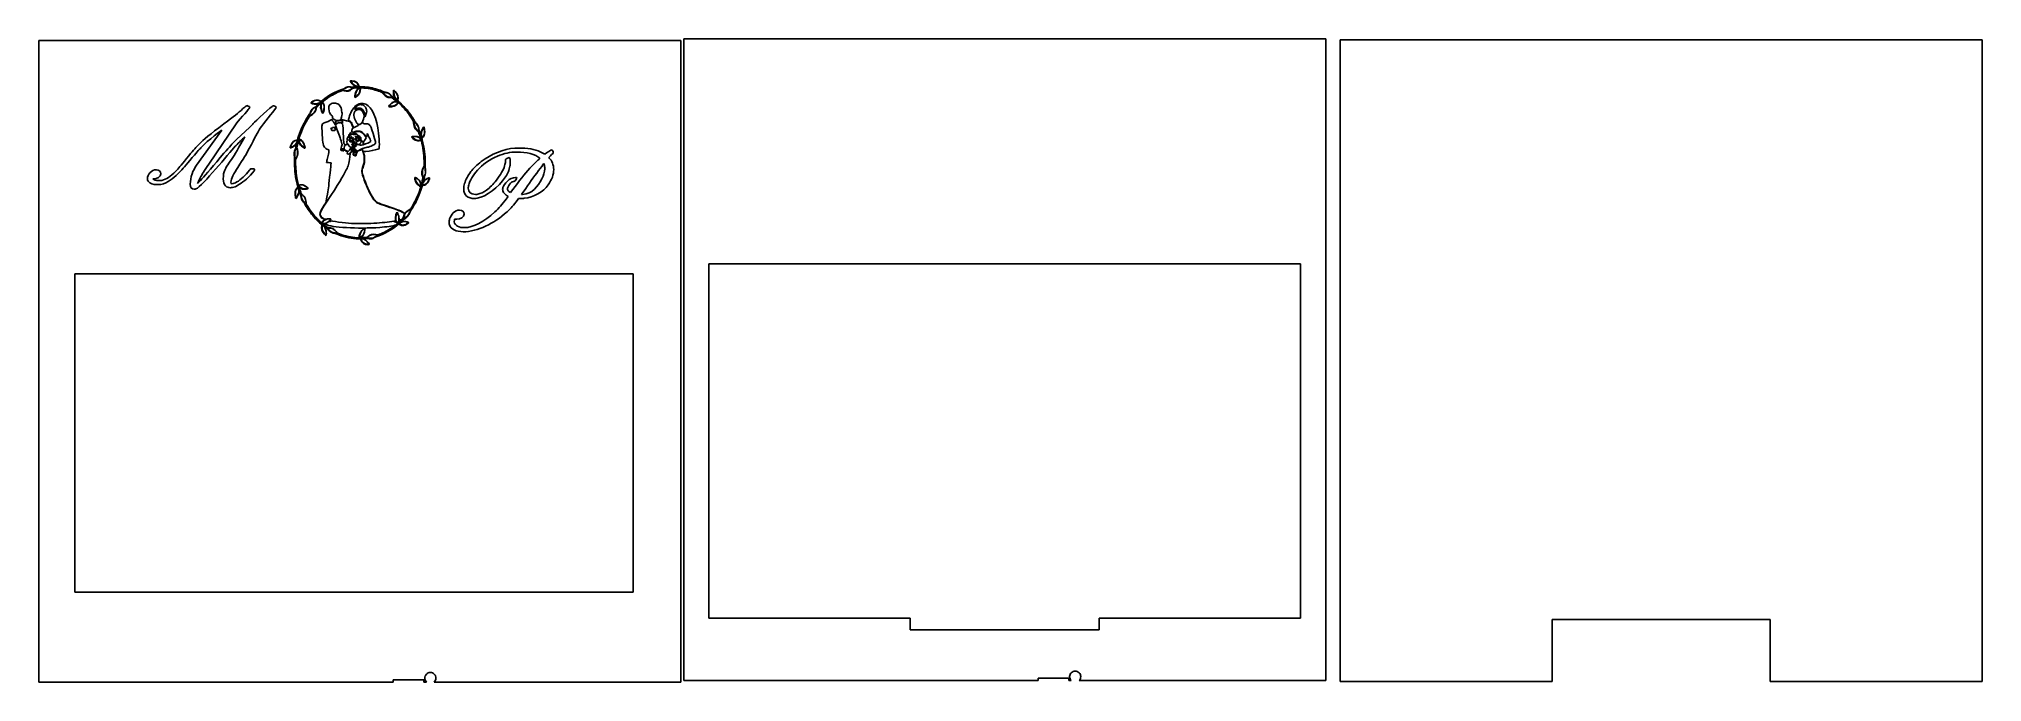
# Model space of a CAD drawing. Extents: x 0 to 696, y 0 to 231.
import ezdxf

# ---------------------------------------------------------------- set-up
doc = ezdxf.new("R2010")
doc.units = 0
doc.layers.add('Calque_1', color=7, linetype='CONTINUOUS')

msp = doc.modelspace()

# ---------------------------------------------------------------- linework, layer by layer
at = {"layer": 'Calque_1', "color": 5}
for p, q in [((0.059945, 230.059785), (0.059945, 0.059874)), ((230.059857, 230.059785), (0.059945, 230.059785)), ((230.059857, 0.059874), (230.059857, 230.059785)), ((12.970784, 146.347066), (212.970459, 146.347066)), ((12.970784, 32.346793), (12.970784, 146.347066)), ((212.970459, 146.347066), (212.970459, 32.346793)), ((212.970459, 32.346793), (12.970784, 32.346793)), ((0.059945, 0.059874), (126.999998, 0.059874)), ((126.999998, 0.059874), (126.999998, 0.927522)), ((126.999998, 0.927522), (137.999844, 0.927522)), ((137.999844, 0.927522), (137.999844, 0.059874)), ((141.696777, 0.059874), (230.059857, 0.059874))]:
    msp.add_line(p, q, dxfattribs=at)
at = {"layer": 'Calque_1', "color": 1}
for p, q in [((231.059797, 230.606005), (231.059797, 0.606093)), ((461.059709, 230.606005), (231.059797, 230.606005)), ((461.059709, 0.606093), (461.059709, 230.606005)), ((696.217452, 230.266218), (466.217392, 230.266218)), ((466.217392, 230.266218), (466.217392, 0.266318)), ((696.217452, 0.266318), (696.217452, 230.266218)), ((240.059247, 150.022811), (452.05922, 150.022811)), ((240.059247, 23.022813), (240.059247, 150.022811)), ((452.05922, 150.022811), (452.05922, 23.022813)), ((312.230554, 23.022813), (240.059247, 23.022813)), ((312.230554, 18.864928), (312.230554, 23.022813)), ((452.05922, 23.022813), (379.887925, 23.022813)), ((379.887925, 23.022813), (379.887925, 18.864928)), ((542.176642, 0.266318), (542.176642, 22.506818)), ((542.176642, 22.506818), (620.258282, 22.506818)), ((620.258282, 22.506818), (620.258282, 0.266318)), ((379.887925, 18.864928), (312.230554, 18.864928)), ((231.059797, 0.606093), (357.999846, 0.606093)), ((357.999846, 0.606093), (357.999846, 1.456689)), ((357.999846, 1.456689), (369.000215, 1.456689)), ((369.000215, 1.456689), (369.000215, 0.606093)), ((372.714198, 0.606093), (461.059709, 0.606093)), ((466.217392, 0.266318), (542.176642, 0.266318)), ((620.258282, 0.266318), (696.217452, 0.266318))]:
    msp.add_line(p, q, dxfattribs=at)
at = {"layer": 'Calque_1', "color": 7}
for p, q in [((108.199582, 211.835698), (108.827002, 212.064928)), ((108.827002, 212.064928), (109.402562, 211.920738)), ((112.396072, 213.048548), (112.074712, 212.718618)), ((113.078802, 213.122848), (112.396072, 213.048548)), ((113.567882, 213.747148), (113.567882, 213.747118)), ((113.732862, 209.876098), (113.732812, 209.876098)), ((114.792482, 213.465378), (114.672222, 213.849218)), ((115.628572, 213.464978), (114.792482, 213.465378)), ((126.438372, 209.753848), (125.796602, 209.754168)), ((126.912002, 209.438898), (126.438372, 209.753848)), ((128.079522, 209.075388), (128.079602, 209.075388)), ((97.625042, 207.689538), (97.885452, 207.905298)), ((98.086022, 207.530248), (97.625042, 207.689538)), ((98.086022, 207.530248), (98.086022, 207.530248)), ((101.045272, 208.100938), (100.898412, 208.238908)), ((100.929182, 207.385968), (101.372672, 207.782158)), ((101.768342, 208.682638), (101.045272, 208.100938)), ((101.372672, 207.782158), (101.209092, 207.377188)), ((101.837502, 204.080908), (101.684352, 204.382288)), ((101.977712, 204.455658), (101.837502, 204.080908)), ((113.345712, 205.074428), (113.382612, 205.392198)), ((113.490262, 205.259058), (113.345712, 205.074428)), ((116.769322, 202.717348), (116.769292, 202.717528)), ((125.589312, 206.537188), (125.589312, 206.537198)), ((128.652422, 207.573188), (128.786882, 207.798858)), ((128.786882, 207.798858), (129.917562, 206.670668)), ((65.561662, 197.886118), (56.495512, 185.318018)), ((60.931312, 185.668218), (70.736762, 200.181838)), ((75.600572, 199.014518), (70.853492, 194.539808)), ((73.849602, 195.512578), (72.409912, 193.022298)), ((73.343762, 195.045648), (73.849602, 195.512578)), ((105.031892, 197.787398), (104.849572, 198.121788)), ((105.574932, 197.768298), (105.031892, 197.787398)), ((106.175652, 199.890648), (105.563172, 200.834498)), ((106.338782, 200.064288), (106.175652, 199.890648)), ((106.270442, 199.710768), (106.480312, 199.952528)), ((106.839482, 198.290088), (106.270442, 199.710768)), ((108.102562, 201.636658), (108.320592, 201.828108)), ((108.320592, 201.828108), (108.548082, 201.660738)), ((111.506372, 194.961168), (111.730262, 194.628498)), ((112.084792, 194.686218), (112.084792, 195.078288)), ((112.384072, 194.999888), (112.084792, 194.686218)), ((112.605952, 198.659628), (112.393032, 199.360078)), ((112.445642, 198.469118), (112.605952, 198.659628)), ((113.712672, 195.228758), (113.936542, 194.896088)), ((114.291042, 194.954018), (114.291042, 195.345778)), ((114.590342, 195.267688), (114.291042, 194.954018)), ((114.406662, 200.016408), (114.406662, 200.016408)), ((117.017732, 195.618258), (117.304272, 195.137068)), ((117.304272, 195.137068), (117.155542, 194.891268)), ((133.736492, 201.879698), (134.259692, 201.044408)), ((134.259692, 201.044408), (134.297192, 200.415438)), ((136.818792, 196.268778), (136.818872, 196.268778)), ((137.269662, 194.961318), (137.479792, 195.125768)), ((137.542472, 193.867398), (137.269662, 194.961318)), ((92.593372, 192.411938), (92.411452, 191.521108)), ((92.411452, 191.521108), (92.595652, 190.966778)), ((92.482862, 191.524898), (92.690552, 192.516908)), ((92.656892, 190.998318), (92.482862, 191.524898)), ((94.004252, 192.549808), (94.004402, 192.549808)), ((109.006402, 190.897888), (109.006512, 190.897898)), ((109.628002, 190.699648), (109.343862, 190.875748)), ((109.343862, 190.875748), (109.343862, 190.708788)), ((110.264972, 190.361528), (110.265012, 190.361588)), ((110.667062, 189.444408), (110.667042, 189.444398)), ((111.730262, 194.628498), (111.363152, 194.590598)), ((111.413202, 188.360428), (111.542002, 189.496158)), ((111.448882, 191.920688), (111.449012, 191.919938)), ((111.542002, 189.496158), (111.913792, 189.842188)), ((111.834982, 193.964478), (111.984452, 194.244068)), ((111.984452, 194.244068), (112.004352, 193.859658)), ((112.190162, 193.875778), (112.190392, 193.875998)), ((112.190392, 193.875998), (112.235692, 194.276518)), ((112.235692, 194.276518), (112.463442, 194.076558)), ((112.251972, 194.410158), (112.552822, 194.415158)), ((112.536112, 194.239868), (112.251972, 194.410158)), ((112.866752, 192.891088), (112.499652, 192.853188)), ((112.642882, 193.223768), (112.866752, 192.891088)), ((112.696112, 189.121128), (112.818052, 189.442368)), ((112.975462, 189.001528), (112.696112, 189.121128)), ((112.782842, 190.636208), (112.782892, 190.636308)), ((112.975462, 189.001528), (112.975462, 189.001528)), ((112.984132, 192.265878), (112.984182, 192.265888)), ((113.154482, 190.230688), (113.154532, 190.230708)), ((113.221162, 192.949108), (113.221162, 193.340868)), ((113.520462, 193.262788), (113.221162, 192.949108)), ((113.355132, 192.276938), (113.355092, 192.276988)), ((113.407862, 192.874188), (113.615362, 193.110788)), ((113.805292, 192.874188), (113.407862, 192.874188)), ((113.936542, 194.896088), (113.569432, 194.858188)), ((114.041252, 194.232058), (114.190722, 194.511638)), ((114.190722, 194.511638), (114.210622, 194.127238)), ((114.396332, 194.143358), (114.441632, 194.543878)), ((114.424572, 194.787718), (114.424752, 194.787718)), ((114.441632, 194.543878), (114.669392, 194.343908)), ((114.457922, 194.677508), (114.736582, 194.678508)), ((114.742052, 194.507228), (114.457922, 194.677508)), ((116.229792, 193.734218), (115.994312, 193.819418)), ((116.229692, 193.237238), (116.229792, 193.237148)), ((116.229792, 193.237148), (116.229792, 193.734218)), ((135.050502, 194.441218), (135.050502, 194.441218)), ((136.636962, 194.126298), (137.021572, 194.257028)), ((137.021572, 194.257028), (137.095372, 193.983198)), ((171.403298, 191.465038), (170.526804, 191.465038)), ((181.323617, 189.234008), (181.044732, 189.393368)), ((77.156992, 184.072888), (76.534422, 184.072888)), ((92.176772, 187.736318), (91.946482, 187.358158)), ((91.946482, 187.358158), (91.984282, 185.720238)), ((92.028692, 187.286728), (92.291732, 187.792358)), ((92.028992, 186.353178), (92.028692, 187.286728)), ((103.162352, 186.745438), (103.114852, 186.336268)), ((103.114852, 186.336268), (103.438152, 186.298468)), ((104.265392, 186.220168), (104.769342, 186.179568)), ((104.769342, 186.179568), (104.681542, 185.364978)), ((137.462572, 181.378468), (137.636612, 180.851898)), ((137.806472, 180.977628), (137.638542, 181.393368)), ((138.111802, 185.130448), (137.838242, 184.604628)), ((138.068402, 186.745768), (138.111802, 185.130448)), ((168.893337, 186.325608), (168.893337, 187.002898)), ((179.570629, 187.839538), (179.132382, 187.401288)), ((181.124414, 185.608508), (181.124414, 185.608508)), ((40.892402, 180.454228), (41.281512, 180.454228)), ((40.892402, 180.454228), (40.892402, 180.454228)), ((92.099492, 174.054488), (92.099422, 174.054488)), ((92.577262, 178.508978), (92.850092, 177.415048)), ((92.850092, 177.415048), (92.639952, 177.250598)), ((92.650012, 177.151748), (92.881772, 177.374308)), ((92.881772, 177.374308), (92.993692, 177.051468)), ((93.204182, 175.712038), (93.250082, 176.166648)), ((93.250082, 176.166648), (93.573552, 175.310908)), ((96.462372, 176.986958), (95.788992, 176.901158)), ((96.026612, 177.399778), (96.462372, 176.986958)), ((135.865712, 178.517738), (135.865712, 178.517738)), ((137.636612, 180.851898), (137.428912, 179.859878)), ((137.550532, 178.606038), (137.550832, 178.606058)), ((137.653182, 180.223608), (137.806472, 180.977628)), ((168.136366, 174.134408), (167.419234, 173.178228)), ((169.849513, 176.564638), (169.052701, 175.488938)), ((171.243935, 180.708078), (171.243936, 180.708108)), ((173.355489, 174.851538), (172.957083, 174.851538)), ((95.859942, 171.332368), (95.822342, 171.961328)), ((96.383142, 170.497078), (95.859942, 171.332368)), ((102.860482, 171.890998), (102.302332, 171.033928)), ((103.225462, 173.908638), (102.860482, 171.890998)), ((132.666902, 169.198838), (133.205632, 169.479118)), ((133.205632, 169.479118), (133.732472, 170.329428)), ((171.363457, 172.700128), (171.881386, 173.377418)), ((171.881386, 173.377418), (172.638358, 173.377418)), ((99.744652, 166.150408), (99.744832, 166.150528)), ((101.753832, 164.557818), (101.753832, 164.557818)), ((102.959612, 160.269048), (102.498252, 160.777028)), ((102.978712, 160.785668), (102.959612, 160.269048)), ((104.695742, 165.959568), (104.158502, 165.414328)), ((104.188382, 165.220548), (104.188382, 165.220448)), ((104.429232, 166.017968), (104.695742, 165.959568)), ((104.447252, 165.274948), (104.630682, 165.238548)), ((104.630682, 165.238548), (104.463552, 165.190648)), ((112.051492, 164.461718), (112.051442, 164.461818)), ((116.895522, 162.756218), (116.806122, 162.154548)), ((116.864922, 162.254828), (116.895522, 162.756218)), ((121.292782, 160.311868), (120.717222, 160.456048)), ((120.719412, 160.388668), (121.297282, 160.243888)), ((121.920202, 160.541098), (121.292782, 160.311868)), ((121.297282, 160.243888), (122.134722, 160.552288)), ((127.360922, 165.106508), (127.656222, 165.154008)), ((127.561482, 165.026008), (127.360922, 165.106508)), ((127.561482, 165.025938), (127.561482, 165.026008)), ((127.829062, 163.859558), (127.628502, 163.689768)), ((127.638082, 163.791458), (127.829062, 163.859558)), ((128.235872, 165.022988), (128.235872, 165.022988)), ((128.351402, 163.693728), (129.074482, 164.275428)), ((129.074482, 164.275428), (129.221332, 164.137468)), ((129.698972, 164.049478), (129.698842, 164.049478)), ((129.834512, 164.989818), (130.269062, 165.430578)), ((130.101922, 165.105728), (129.834512, 164.989818)), ((129.880062, 165.547308), (130.849432, 166.499978)), ((130.849432, 166.499978), (130.890132, 166.898038)), ((131.104972, 166.266508), (131.105022, 166.266498)), ((114.871392, 159.301858), (114.163462, 159.345558)), ((114.491462, 158.911138), (115.327542, 158.910138)), ((114.841792, 159.503218), (114.871392, 159.301858)), ((115.126862, 159.316138), (115.405362, 159.442718)), ((115.494562, 159.327038), (115.126862, 159.316138)), ((115.327542, 158.910138), (115.447792, 158.526298)), ((116.296832, 159.292538), (116.296642, 159.292748)), ((117.399732, 157.052888), (117.399732, 157.052838)), ((118.376822, 156.908038), (118.055412, 156.945238)), ((118.223462, 157.180908), (118.376822, 156.908038)), ((118.436232, 156.910748), (118.435962, 156.911518))]:
    msp.add_line(p, q, dxfattribs=at)
for points in [[(99.376442, 206.377028), (100.243512, 207.373898), (102.054382, 208.893238), (103.587032, 209.909738)], [(102.699412, 209.028518), (101.784872, 208.348418), (100.534192, 207.256568), (99.879372, 206.566608)], [(101.431952, 207.637808), (101.628042, 208.043428), (102.151422, 208.492838), (103.460692, 209.379778)], [(108.582552, 212.431738), (106.207822, 211.638358), (103.786352, 210.306088), (101.768342, 208.682638)], [(107.614502, 211.783258), (105.956452, 211.125888), (104.183852, 210.132418), (102.699412, 209.028518)], [(103.460692, 209.379778), (105.100132, 210.490418), (106.492562, 211.212038), (108.199582, 211.835698)], [(103.587032, 209.909738), (105.123272, 210.928608), (107.549752, 212.091648), (108.976212, 212.492828)], [(109.353942, 212.123588), (108.864082, 212.289158), (108.916302, 212.299378), (107.614502, 211.783258)], [(109.707862, 212.897708), (109.592382, 212.809608), (109.086002, 212.599948), (108.582552, 212.431738)], [(108.976212, 212.492828), (109.196832, 212.554928), (109.557852, 212.722168), (109.778462, 212.864588)], [(110.380172, 212.006798), (109.891732, 211.985198), (109.698582, 212.007098), (109.353942, 212.123588)], [(109.402562, 211.920738), (110.479992, 211.650818), (111.422472, 211.872038), (112.091222, 212.551858)], [(111.182382, 213.424538), (110.682662, 213.424938), (110.149592, 213.234638), (109.707862, 212.897708)], [(109.778462, 212.864588), (110.533072, 213.351738), (111.054192, 213.473538), (111.646882, 213.301218)], [(112.074712, 212.718618), (111.610122, 212.241628), (111.130332, 212.040098), (110.380172, 212.006798)], [(111.796222, 213.343938), (111.716022, 213.388038), (111.439772, 213.424238), (111.182382, 213.424538)], [(112.201892, 215.582838), (111.566982, 215.632538), (111.553062, 215.593438), (111.974722, 214.946728)], [(111.646882, 213.301218), (111.943282, 213.215018), (112.090082, 213.209118), (112.464372, 213.268118)], [(111.818982, 215.451478), (111.734782, 215.518878), (111.764682, 215.533278), (111.992172, 215.535078)], [(112.798612, 213.364038), (112.125772, 213.285338), (111.910812, 213.281038), (111.796222, 213.343938)], [(112.141662, 215.021928), (112.020192, 215.213398), (111.874982, 215.406688), (111.818982, 215.451478)], [(111.974722, 214.946728), (112.359502, 214.356478), (112.831142, 213.904638), (113.315672, 213.662048)], [(111.992172, 215.535078), (112.725082, 215.541078), (113.541762, 215.236528), (114.014692, 214.781708)], [(112.091222, 212.551858), (112.387772, 212.853308), (112.418112, 212.866858), (112.960322, 212.940088)], [(113.567882, 213.747118), (113.143662, 213.904268), (112.467112, 214.508998), (112.141662, 215.021928)], [(114.672222, 213.849218), (114.354302, 214.864058), (113.471642, 215.483488), (112.201892, 215.582838)], [(112.464372, 213.268118), (113.200942, 213.384298), (115.976352, 213.425778), (116.941392, 213.335018)], [(113.682952, 213.464238), (113.667752, 213.464238), (113.269712, 213.419138), (112.798612, 213.364038)], [(112.960322, 212.940088), (113.824452, 213.056768), (116.438852, 213.036088), (117.455372, 212.904388)], [(117.307622, 213.098648), (116.307982, 213.215578), (114.049482, 213.228578), (113.078802, 213.122848)], [(113.498062, 211.376618), (113.257272, 210.635548), (113.142842, 209.710508), (113.281362, 209.624898)], [(113.281362, 209.624898), (113.314462, 209.604598), (113.517512, 209.717598), (113.732862, 209.876098)], [(113.315672, 213.662048), (113.532962, 213.553258), (113.698242, 213.464238), (113.682952, 213.464238)], [(113.408352, 209.854608), (113.378252, 209.854608), (113.372252, 210.027598), (113.394852, 210.239028)], [(113.394852, 210.239028), (113.541182, 211.614818), (113.969892, 212.458598), (114.724642, 212.856328)], [(114.273402, 210.534058), (113.902172, 210.171458), (113.498772, 209.854608), (113.408352, 209.854608)], [(113.898142, 212.190848), (113.752962, 211.973428), (113.572922, 211.607028), (113.498062, 211.376618)], [(114.692102, 213.626378), (114.692162, 213.516908), (113.984032, 213.592878), (113.567882, 213.747148)], [(113.732812, 209.876098), (114.701282, 210.589048), (115.312512, 211.726308), (115.284232, 212.762748)], [(114.886522, 212.996728), (114.671322, 212.996728), (114.155372, 212.576048), (113.898142, 212.190848)], [(114.014692, 214.781708), (114.274062, 214.532278), (114.691962, 213.819528), (114.692102, 213.626378)], [(115.217632, 212.562188), (115.101942, 211.648928), (114.841012, 211.088478), (114.273402, 210.534058)], [(114.724642, 212.856328), (114.871172, 212.933528), (114.944022, 212.996728), (114.886522, 212.996728)], [(115.284232, 212.762748), (115.279232, 212.954058), (115.260032, 212.896978), (115.217632, 212.562188)], [(120.701552, 212.692488), (119.052322, 213.167538), (117.105602, 213.463978), (115.628572, 213.464978)], [(116.941392, 213.335018), (119.035612, 213.138128), (121.040242, 212.626528), (123.115762, 211.759308)], [(122.553572, 211.784178), (120.669312, 212.510598), (119.211032, 212.875978), (117.307622, 213.098648)], [(117.455372, 212.904388), (119.119462, 212.688948), (120.844832, 212.255678), (122.316112, 211.683778)], [(123.588722, 211.623358), (123.140202, 211.855288), (121.502052, 212.461908), (120.701552, 212.692488)], [(122.316112, 211.683778), (122.975602, 211.427438), (123.141592, 211.335348), (123.220992, 211.181828)], [(123.434632, 211.205448), (123.242622, 211.501778), (123.180842, 211.542358), (122.553572, 211.784178)], [(123.115762, 211.759308), (123.644832, 211.538248), (124.098602, 211.394168), (124.352562, 211.366638)], [(123.220992, 211.181828), (123.371372, 210.891008), (124.088832, 210.154718), (124.438872, 209.931978)], [(124.790742, 209.945998), (124.355192, 210.175108), (123.720062, 210.764978), (123.434632, 211.205448)], [(124.276922, 211.451268), (124.018742, 211.483768), (123.709052, 211.561128), (123.588722, 211.623358)], [(125.724282, 210.849798), (125.448682, 211.111418), (124.784122, 211.387588), (124.276922, 211.451268)], [(124.352562, 211.366638), (124.896272, 211.307738), (125.513882, 210.996808), (125.853252, 210.611258)], [(124.438872, 209.931978), (124.904212, 209.635848), (125.456472, 209.495558), (125.941032, 209.550378)], [(125.796602, 209.754168), (125.219902, 209.754458), (125.117912, 209.773768), (124.790742, 209.945998)], [(126.085562, 210.436168), (125.979452, 210.575768), (125.816862, 210.761908), (125.724282, 210.849798)], [(125.853252, 210.611258), (126.002252, 210.441978), (126.124182, 210.279758), (126.124182, 210.250788)], [(125.941032, 209.550378), (126.323402, 209.593678), (126.356482, 209.585078), (126.716932, 209.347728)], [(126.970682, 209.706888), (126.589982, 209.968398), (126.191672, 210.296578), (126.085562, 210.436168)], [(126.124182, 210.250788), (126.124182, 210.186888), (127.598462, 209.166988), (127.636212, 209.204748)], [(126.716932, 209.347728), (127.091012, 209.101488), (128.463932, 208.050638), (128.463932, 208.010558)], [(131.710132, 205.019518), (130.464282, 206.526848), (128.316932, 208.504678), (126.912002, 209.438898)], [(127.636212, 209.204748), (127.650812, 209.219348), (127.351402, 209.445378), (126.970682, 209.706888)], [(127.133522, 212.231948), (127.026902, 212.166048), (127.043822, 211.112288), (127.160222, 210.562398)], [(127.703682, 211.770848), (127.423562, 212.056468), (127.174932, 212.257538), (127.133522, 212.231948)], [(127.203312, 211.506228), (127.172812, 211.866368), (127.159812, 212.174988), (127.174012, 212.192038)], [(127.160222, 210.562398), (127.214122, 210.308218), (127.353792, 209.902088), (127.470702, 209.659858)], [(127.174012, 212.192038), (127.234412, 212.264038), (128.124572, 211.233118), (128.322232, 210.862268)], [(128.079602, 209.075388), (127.556302, 209.643088), (127.300622, 210.352368), (127.203312, 211.506228)], [(127.470702, 209.659858), (127.587632, 209.417648), (127.679292, 209.199488), (127.674402, 209.175068)], [(127.674402, 209.175068), (127.669402, 209.150668), (127.927912, 208.923138), (128.248582, 208.669448)], [(128.653622, 208.656608), (129.005202, 209.585838), (128.625222, 210.831058), (127.703682, 211.770848)], [(128.622782, 208.768258), (128.576882, 208.610918), (128.432312, 208.692658), (128.079522, 209.075388)], [(128.322232, 210.862268), (128.675342, 210.199758), (128.795702, 209.361168), (128.622782, 208.768258)], [(73.188122, 205.590398), (71.164772, 203.839418), (70.269832, 203.100118), (66.300962, 200.104018)], [(70.736762, 200.181838), (70.931312, 200.376388), (75.094742, 205.318018), (75.289292, 205.512578)], [(74.549992, 206.679888), (74.433262, 206.679888), (74.238702, 206.524248), (73.188122, 205.590398)], [(75.522752, 206.212968), (75.444952, 206.329698), (74.705632, 206.679888), (74.549992, 206.679888)], [(75.289292, 205.512578), (75.600572, 205.940588), (75.678392, 206.018408), (75.522752, 206.212968)], [(83.927422, 206.640978), (83.771782, 206.640978), (77.273722, 200.882228), (76.845712, 200.259658)], [(79.802912, 199.247978), (81.437152, 201.621528), (85.055832, 205.746038), (85.055832, 205.979498)], [(85.055832, 205.979498), (85.211472, 206.407518), (84.160882, 206.640978), (83.927422, 206.640978)], [(96.403922, 202.073348), (94.619102, 199.224188), (93.303062, 195.887448), (92.593372, 192.411938)], [(93.065172, 195.179998), (93.868672, 197.973138), (95.215262, 200.847228), (96.808262, 203.169008)], [(96.653962, 203.090328), (95.103872, 200.747528), (93.953622, 198.362268), (93.113252, 195.748068)], [(93.464562, 195.527478), (94.175692, 197.797428), (95.501222, 200.601248), (96.722872, 202.419638)], [(96.980052, 203.027678), (96.978052, 203.005078), (96.718572, 202.575618), (96.403922, 202.073348)], [(97.243402, 204.061588), (97.243402, 204.017388), (96.978152, 203.580328), (96.653962, 203.090328)], [(96.722872, 202.419638), (96.997042, 202.827768), (97.106512, 202.931988), (97.397442, 203.061908)], [(96.808262, 203.169008), (97.073152, 203.555088), (97.328652, 203.991298), (97.376042, 204.138398)], [(97.498922, 203.315318), (97.215772, 203.179718), (96.982292, 203.050268), (96.980052, 203.027678)], [(97.932412, 205.346238), (97.703412, 205.083088), (97.243402, 204.225398), (97.243402, 204.061588)], [(97.376042, 204.138398), (97.627032, 204.917308), (98.161092, 205.598848), (98.703172, 205.832048)], [(97.397442, 203.061908), (98.434132, 203.524898), (99.193752, 204.474298), (99.387862, 205.549638)], [(97.744802, 207.880988), (97.483472, 207.654058), (97.480422, 207.646408), (97.611092, 207.545068)], [(99.330302, 205.607938), (99.163362, 204.600498), (98.531942, 203.810068), (97.498922, 203.315318)], [(97.611092, 207.545068), (98.064682, 207.193288), (99.468952, 207.033008), (100.017822, 207.270388)], [(99.875812, 208.687988), (99.339972, 208.773688), (98.334142, 208.392768), (97.744802, 207.880988)], [(97.885452, 207.905298), (98.525612, 208.435658), (99.393772, 208.713938), (100.009442, 208.586128)], [(98.558682, 205.827408), (98.344452, 205.712438), (98.062642, 205.495908), (97.932412, 205.346238)], [(99.750372, 207.357218), (99.458372, 207.278518), (98.537272, 207.374318), (98.086022, 207.530248)], [(99.616702, 206.711248), (99.195482, 206.286088), (98.804082, 205.959128), (98.558682, 205.827408)], [(98.703172, 205.832048), (98.915072, 205.923148), (99.140282, 206.105498), (99.376442, 206.377028)], [(99.879372, 206.566608), (99.425802, 206.088688), (99.403512, 206.049768), (99.330302, 205.607938)], [(99.387862, 205.549638), (99.453862, 205.915278), (99.495992, 205.981378), (99.972342, 206.466748)], [(100.017822, 207.270388), (100.263402, 207.376588), (100.230652, 207.330988), (99.616702, 206.711248)], [(100.987152, 208.062698), (100.987152, 207.909928), (100.257752, 207.493858), (99.750372, 207.357218)], [(100.898412, 208.238908), (100.707672, 208.418098), (100.217542, 208.633338), (99.875812, 208.687988)], [(99.972342, 206.466748), (100.254692, 206.754428), (100.685262, 207.168088), (100.929182, 207.385968)], [(100.009442, 208.586128), (100.358452, 208.513628), (100.987152, 208.177098), (100.987152, 208.062698)], [(101.209092, 207.377188), (100.994272, 206.845328), (100.946462, 206.208508), (101.075742, 205.600708)], [(101.684352, 204.382288), (101.100352, 205.531388), (101.005452, 206.755488), (101.431952, 207.637808)], [(101.075742, 205.600708), (101.180812, 205.106668), (101.520792, 204.219538), (101.689922, 203.998078)], [(101.718232, 207.982728), (101.682832, 207.982728), (101.726232, 207.867768), (101.815232, 207.727278)], [(101.689922, 203.998078), (101.818092, 203.830238), (101.871232, 203.909778), (102.096192, 204.606608)], [(102.264682, 206.774158), (102.177082, 207.182738), (101.815342, 207.982728), (101.718232, 207.982728)], [(101.815232, 207.727278), (102.327002, 206.916558), (102.393982, 205.568228), (101.977712, 204.455658)], [(102.096192, 204.606608), (102.303042, 205.247258), (102.379942, 206.236688), (102.264682, 206.774158)], [(104.877112, 207.419808), (103.895572, 206.967338), (103.670942, 206.204798), (104.065072, 204.663128)], [(104.065072, 204.663128), (104.233842, 204.002968), (104.459412, 203.588158), (104.846522, 203.226038)], [(104.846522, 203.226038), (105.222362, 202.874518), (105.363702, 202.593888), (105.303342, 202.319078)], [(105.867442, 207.614678), (105.381572, 207.614408), (105.237992, 207.586078), (104.877112, 207.419808)], [(105.303342, 202.319078), (105.248542, 202.069388), (105.477472, 201.846168), (106.074602, 201.567158)], [(107.607742, 206.939368), (106.953082, 207.453698), (106.537292, 207.615048), (105.867442, 207.614678)], [(108.435492, 205.308538), (108.306092, 206.160968), (108.112142, 206.543088), (107.607742, 206.939368)], [(109.377242, 201.467818), (108.829462, 201.583628), (108.340372, 201.801008), (108.341842, 201.928038)], [(108.341842, 201.928038), (108.342242, 201.967238), (108.416342, 202.265708), (108.506462, 202.591338)], [(108.640752, 204.305728), (108.580852, 204.507978), (108.488522, 204.959228), (108.435492, 205.308538)], [(108.506462, 202.591338), (108.738542, 203.430258), (108.772312, 203.861338), (108.640752, 204.305728)], [(111.186242, 202.370478), (110.855322, 201.230678), (110.850842, 201.294018), (111.270642, 201.176498)], [(113.223682, 206.256558), (112.346742, 205.361368), (111.692062, 204.112678), (111.186242, 202.370478)], [(113.518022, 201.330758), (112.985862, 202.429688), (112.797792, 203.043348), (112.838092, 203.549358)], [(112.838092, 203.549358), (112.900492, 204.333138), (113.396722, 205.015898), (114.043532, 205.207988)], [(114.311592, 207.084698), (113.895992, 206.887338), (113.682092, 206.724508), (113.223682, 206.256558)], [(113.382612, 205.392198), (113.451812, 205.989028), (113.873652, 206.595428), (114.395162, 206.847888)], [(113.946202, 205.626768), (113.774932, 205.526058), (113.569762, 205.360598), (113.490262, 205.259058)], [(115.468512, 205.660868), (115.045682, 205.884018), (114.357492, 205.868668), (113.946202, 205.626768)], [(114.043532, 205.207988), (115.238772, 205.562938), (116.176262, 204.953508), (116.531182, 203.590858)], [(118.027592, 206.612358), (116.885102, 207.509928), (115.561332, 207.678198), (114.311592, 207.084698)], [(114.395162, 206.847888), (114.851632, 207.068868), (115.623162, 207.100368), (116.105672, 206.917688)], [(116.769292, 202.717528), (117.044572, 203.677368), (116.380752, 205.179408), (115.468512, 205.660868)], [(116.105672, 206.917688), (116.532022, 206.756308), (117.036972, 206.273058), (117.212452, 205.858488)], [(116.531182, 203.590858), (116.678822, 203.024088), (116.657442, 202.799458), (116.367312, 201.869538)], [(116.728222, 202.500508), (116.716622, 202.500508), (116.735222, 202.598108), (116.769322, 202.717348)], [(117.499262, 204.685418), (117.500262, 204.306538), (116.863102, 202.500508), (116.728222, 202.500508)], [(117.212452, 205.858488), (117.374132, 205.476438), (117.498382, 204.968318), (117.499262, 204.685418)], [(121.976912, 194.646438), (121.602942, 200.429528), (120.099572, 204.984498), (118.027592, 206.612358)], [(126.352422, 207.531868), (125.931712, 207.197408), (125.355972, 206.450938), (125.447842, 206.359058)], [(125.447842, 206.359058), (125.551822, 206.255078), (126.394492, 206.221698), (126.798452, 206.305558)], [(125.589312, 206.537198), (125.589312, 206.587898), (125.782762, 206.838268), (126.019192, 207.093638)], [(127.201922, 206.599388), (126.670182, 206.418138), (125.589312, 206.376458), (125.589312, 206.537188)], [(126.019192, 207.093638), (126.722512, 207.853298), (127.535242, 208.182838), (128.230022, 207.990058)], [(126.985562, 207.932938), (126.824282, 207.860938), (126.539362, 207.680478), (126.352422, 207.531868)], [(126.798452, 206.305558), (127.579962, 206.467808), (128.278172, 206.945188), (128.652422, 207.573188)], [(128.257112, 208.061658), (127.980042, 208.158258), (127.346842, 208.094258), (126.985562, 207.932938)], [(128.532812, 207.551278), (128.318222, 207.204058), (127.719442, 206.775798), (127.201922, 206.599388)], [(128.230022, 207.990058), (128.681222, 207.864868), (128.705172, 207.830168), (128.532812, 207.551278)], [(128.248582, 208.669448), (130.598462, 206.810508), (132.723602, 204.316518), (134.416502, 201.431008)], [(128.463932, 208.010558), (128.463932, 207.999158), (128.370832, 208.021958), (128.257112, 208.061658)], [(128.946052, 208.192118), (128.632112, 208.460908), (128.599302, 208.513038), (128.653622, 208.656608)], [(131.532642, 205.606798), (130.938662, 206.291698), (129.582642, 207.647068), (128.946052, 208.192118)], [(129.917562, 206.670668), (131.492002, 205.099658), (132.554682, 203.766478), (133.736492, 201.879698)], [(134.608312, 201.246758), (133.767492, 202.729018), (132.630232, 204.341188), (131.532642, 205.606798)], [(133.928832, 201.907778), (133.346062, 202.875678), (132.491762, 204.073858), (131.710132, 205.019518)], [(134.436772, 200.580068), (134.398072, 201.114968), (134.384072, 201.151648), (133.928832, 201.907778)], [(66.300962, 200.104018), (61.164772, 196.251878), (59.374892, 194.773278), (57.234812, 192.672108)], [(58.129752, 191.582608), (60.775672, 194.423078), (65.561662, 197.886118), (65.561662, 197.886118)], [(70.425472, 192.088448), (71.086952, 192.788838), (72.682282, 194.423078), (73.343762, 195.045648)], [(76.845712, 200.259658), (76.573342, 199.909458), (76.456602, 199.753818), (75.600572, 199.014518)], [(76.184232, 192.788838), (77.935202, 196.212968), (78.674502, 197.458098), (79.802912, 199.247978)], [(93.113252, 195.748068), (92.930032, 195.178138), (92.760532, 194.621578), (92.736562, 194.511278)], [(92.756252, 194.247398), (92.788752, 194.282398), (92.927672, 194.701998), (93.065172, 195.179998)], [(93.241392, 194.724298), (93.228192, 194.732298), (93.328592, 195.093378), (93.464562, 195.527478)], [(101.568872, 199.880878), (101.456132, 199.651108), (101.453152, 199.501668), (101.520172, 197.443178)], [(101.520172, 197.443178), (101.636582, 193.864538), (101.824832, 192.646398), (102.394262, 191.786718)], [(102.932342, 200.722358), (101.946702, 200.340668), (101.728322, 200.205898), (101.568872, 199.880878)], [(104.908712, 201.669018), (104.859112, 201.539638), (104.083202, 201.168008), (102.932342, 200.722358)], [(104.849572, 198.121788), (104.591372, 198.595138), (104.602672, 198.640588), (104.964952, 198.586258)], [(105.563172, 200.834498), (105.127952, 201.505128), (104.938522, 201.746678), (104.908712, 201.669018)], [(104.964952, 198.586258), (105.168412, 198.555658), (105.265792, 198.565358), (105.265792, 198.615658)], [(105.265792, 198.615658), (105.265792, 198.758868), (105.534912, 198.957518), (105.728922, 198.957518)], [(106.158942, 197.902018), (106.119842, 197.756368), (106.091842, 197.749948), (105.574932, 197.768298)], [(105.728922, 198.957518), (106.100532, 198.957518), (106.306352, 198.452328), (106.158942, 197.902018)], [(106.074602, 201.567158), (106.872512, 201.194348), (107.628312, 201.220238), (108.102562, 201.636658)], [(107.032082, 201.170458), (106.386502, 201.120258), (106.282032, 201.057298), (106.389282, 200.782978)], [(106.389282, 200.782978), (106.524232, 200.437768), (106.510852, 200.247478), (106.338782, 200.064288)], [(106.480312, 199.952528), (106.695282, 200.200128), (107.240342, 200.500878), (107.538792, 200.536548)], [(108.504222, 193.518198), (108.128592, 194.828358), (107.470702, 196.714128), (106.839482, 198.290088)], [(107.962012, 201.395118), (107.691812, 201.262918), (107.440582, 201.202228), (107.032082, 201.170458)], [(107.538792, 200.536548), (107.630692, 200.547448), (107.819722, 200.576148), (107.958822, 200.600248)], [(107.958822, 200.600248), (108.211432, 200.643848), (108.306042, 200.600558), (108.821142, 200.205578)], [(108.593932, 201.330218), (108.568232, 201.600978), (108.414952, 201.616698), (107.962012, 201.395118)], [(108.637932, 200.524418), (108.509592, 200.619518), (108.509612, 200.621618), (108.639932, 200.718258)], [(108.548082, 201.660738), (108.788782, 201.483668), (108.864542, 201.261848), (108.871992, 200.712398)], [(108.692432, 200.973098), (108.648832, 201.059498), (108.604432, 201.220228), (108.593932, 201.330218)], [(108.871992, 200.712398), (108.875992, 200.405828), (108.838592, 200.375708), (108.637932, 200.524418)], [(108.639932, 200.718258), (108.752342, 200.801558), (108.760092, 200.839148), (108.692432, 200.973098)], [(108.821142, 200.205578), (108.919342, 200.130278), (108.955822, 199.697898), (109.109862, 196.780708)], [(109.109862, 196.780708), (109.206862, 194.944448), (109.301122, 193.340948), (109.319412, 193.217368)], [(111.588592, 200.890198), (111.397932, 201.005438), (110.691222, 201.190038), (109.377242, 201.467818)], [(110.537212, 194.514318), (110.378772, 194.952518), (110.691882, 195.499988), (111.153822, 195.592368)], [(111.082042, 195.884398), (111.082042, 196.153708), (111.295572, 196.524508), (111.667882, 196.901768)], [(111.359082, 196.011668), (111.241922, 195.732638), (111.082042, 195.659188), (111.082042, 195.884398)], [(111.153822, 195.592368), (111.278342, 195.617268), (111.363162, 195.704038), (111.445572, 195.890838)], [(111.341672, 195.547838), (111.216592, 195.547838), (111.291772, 195.280098), (111.506372, 194.961168)], [(111.270642, 201.176498), (111.683262, 201.060978), (111.952592, 200.820208), (112.187312, 200.356998)], [(111.688332, 194.992918), (111.578252, 195.298758), (111.422652, 195.547838), (111.341672, 195.547838)], [(112.587892, 196.483318), (112.119132, 196.661538), (111.538352, 196.438618), (111.359082, 196.011668)], [(111.445572, 195.890838), (111.509472, 196.035688), (111.633212, 196.200998), (111.720512, 196.258218)], [(112.393032, 199.360078), (112.135272, 200.208048), (111.864222, 200.723618), (111.588592, 200.890198)], [(111.667882, 196.901768), (112.077582, 197.316928), (112.198612, 197.359188), (112.385692, 197.152488)], [(111.827302, 194.859198), (111.788902, 194.762098), (111.762102, 194.787898), (111.688332, 194.992918)], [(111.720512, 196.258218), (111.956432, 196.412798), (112.373522, 196.449598), (112.601372, 196.335918)], [(111.880502, 195.246988), (111.877502, 195.099908), (111.853402, 194.925398), (111.827302, 194.859198)], [(111.942802, 195.603578), (111.911602, 195.554478), (111.883702, 195.394068), (111.880502, 195.246988)], [(112.084792, 195.078288), (112.084792, 195.537568), (112.029892, 195.740868), (111.942802, 195.603578)], [(112.355462, 197.333618), (112.128082, 197.497068), (112.108372, 197.534748), (112.154452, 197.718028)], [(112.154452, 197.718028), (112.182652, 197.829778), (112.223452, 198.001628), (112.245452, 198.099918)], [(112.187312, 200.356998), (112.385142, 199.966598), (112.703152, 198.896528), (112.657052, 198.776388)], [(112.245452, 198.099918), (112.267352, 198.198218), (112.357492, 198.364338), (112.445642, 198.469118)], [(112.697692, 197.152408), (112.648092, 197.152408), (112.494122, 197.233908), (112.355462, 197.333618)], [(112.443172, 194.810568), (112.810262, 195.216898), (112.756312, 195.389918), (112.384072, 194.999888)], [(112.385692, 197.152488), (112.547132, 196.974088), (112.766142, 196.983908), (113.360082, 197.196188)], [(113.078442, 196.527018), (112.843462, 196.443518), (112.721092, 196.432618), (112.587892, 196.483318)], [(112.601372, 196.335918), (112.776902, 196.248318), (112.818342, 196.251218), (113.025392, 196.365518)], [(112.657052, 198.776388), (112.619852, 198.679688), (112.724952, 198.656768), (112.782032, 198.749088)], [(113.388972, 197.358558), (113.058332, 197.245168), (112.747252, 197.152408), (112.697692, 197.152408)], [(112.782032, 198.749088), (112.802032, 198.781688), (113.127302, 198.937728), (113.504662, 199.096018)], [(113.025392, 196.365518), (113.356232, 196.547998), (113.778552, 196.492508), (114.038702, 196.232358)], [(114.233752, 196.211158), (113.852762, 196.614868), (113.555022, 196.696268), (113.078442, 196.527018)], [(113.360082, 197.196188), (113.756112, 197.337728), (113.984882, 197.374888), (114.491582, 197.380038)], [(114.625252, 197.538648), (114.051922, 197.562248), (113.931652, 197.544648), (113.388972, 197.358558)], [(113.547962, 195.815418), (113.422882, 195.815418), (113.498062, 195.547698), (113.712672, 195.228758)], [(113.504662, 199.096018), (114.336632, 199.445038), (114.447602, 199.528338), (114.399702, 199.767838)], [(114.406662, 200.016408), (114.126512, 200.201138), (113.909882, 200.521538), (113.518022, 201.330758)], [(113.894622, 195.260498), (113.784542, 195.566348), (113.628932, 195.815418), (113.547962, 195.815418)], [(114.033582, 195.126788), (113.995182, 195.029688), (113.968382, 195.055488), (113.894622, 195.260498)], [(114.085782, 195.502268), (114.083782, 195.361968), (114.059782, 195.192998), (114.033582, 195.126788)], [(114.038702, 196.232358), (114.207012, 196.064038), (114.226562, 196.011558), (114.164282, 195.895188)], [(114.164282, 195.895188), (114.123682, 195.819388), (114.088382, 195.642578), (114.085782, 195.502268)], [(114.251242, 195.859998), (114.226842, 195.934998), (114.233442, 195.952798), (114.267842, 195.905798)], [(114.682682, 195.882228), (114.603382, 195.882228), (114.411432, 196.022878), (114.233752, 196.211158)], [(114.291042, 195.345778), (114.291042, 195.561248), (114.273242, 195.792658), (114.251242, 195.859998)], [(114.267842, 195.905798), (114.298942, 195.863698), (114.446052, 195.796428), (114.594892, 195.756448)], [(114.399702, 199.767838), (114.365102, 199.940598), (114.370102, 199.943908), (114.559972, 199.872298)], [(115.539112, 200.336588), (114.979522, 199.884038), (114.719102, 199.810398), (114.406662, 200.016408)], [(114.424752, 194.787718), (114.424752, 194.810818), (114.530042, 194.946298), (114.658742, 195.088738)], [(114.491582, 197.380038), (115.059202, 197.386038), (115.167212, 197.366638), (115.507982, 197.199238)], [(114.559972, 199.872298), (114.822872, 199.773098), (115.245372, 199.977278), (115.734722, 200.440078)], [(114.658742, 195.088738), (115.019312, 195.487868), (114.956692, 195.651638), (114.590342, 195.267688)], [(114.594892, 195.756448), (114.743722, 195.716448), (114.947922, 195.597718), (115.048662, 195.492558)], [(115.986362, 197.058508), (115.513202, 197.438008), (115.307182, 197.510668), (114.625252, 197.538648)], [(115.363772, 195.237798), (115.272772, 195.513398), (114.883012, 195.882228), (114.682682, 195.882228)], [(115.048662, 195.492558), (115.250912, 195.281448), (115.381892, 194.783398), (115.219072, 194.844618)], [(115.402372, 194.803648), (115.423972, 194.912278), (115.406372, 195.107648), (115.363772, 195.237798)], [(115.507982, 197.199238), (115.972462, 196.971158), (116.609102, 196.304468), (117.017732, 195.618258)], [(116.367312, 201.869538), (116.066302, 200.904708), (115.930292, 200.652968), (115.539112, 200.336588)], [(115.734722, 200.440078), (115.988902, 200.680448), (116.096072, 200.747678), (116.096072, 200.666698)], [(117.130752, 195.596898), (116.914852, 196.004408), (116.263692, 196.836088), (115.986362, 197.058508)], [(116.096072, 200.666698), (116.096072, 200.603398), (116.183972, 200.463648), (116.291502, 200.356158)], [(116.291502, 200.356158), (116.484452, 200.163228), (116.496482, 200.160738), (117.244162, 200.160498)], [(117.313762, 195.347358), (117.285662, 195.347358), (117.203472, 195.459638), (117.130752, 195.596898)], [(117.244162, 200.160498), (118.126552, 200.160188), (118.292252, 200.092898), (118.634572, 199.595308)], [(117.600672, 195.816188), (117.470812, 195.558328), (117.341702, 195.347358), (117.313762, 195.347358)], [(117.730292, 196.490938), (117.833532, 196.291298), (117.829592, 196.270728), (117.600672, 195.816188)], [(117.651692, 196.724688), (117.636392, 196.709488), (117.671592, 196.604178), (117.730292, 196.490938)], [(118.701522, 194.660978), (118.383472, 195.409218), (117.693172, 196.766168), (117.651692, 196.724688)], [(118.634572, 199.595308), (118.943102, 199.146898), (119.049332, 198.878808), (119.785492, 196.691028)], [(119.785492, 196.691028), (120.749212, 193.826978), (120.860302, 193.286368), (120.549162, 192.975218)], [(134.881862, 195.648048), (134.088282, 195.648118), (133.611642, 195.547988), (133.611642, 195.381148)], [(133.611642, 195.381148), (133.611642, 195.221318), (134.434032, 194.542388), (134.914782, 194.305318)], [(133.748502, 195.421788), (133.741502, 195.518088), (134.579702, 195.629758), (135.096402, 195.601288)], [(135.050502, 194.441218), (134.702402, 194.611528), (133.755742, 195.324478), (133.748502, 195.421788)], [(134.297192, 200.415438), (134.340092, 199.696028), (134.574322, 198.904928), (134.891092, 198.409378)], [(134.416502, 201.431008), (134.686162, 200.971388), (135.061652, 200.422758), (135.250932, 200.211808)], [(135.849852, 197.718018), (135.059172, 198.181378), (134.533072, 199.246938), (134.436772, 200.580068)], [(135.288002, 200.277388), (135.107232, 200.470208), (134.801372, 200.906408), (134.608312, 201.246758)], [(135.984942, 195.482628), (135.687972, 195.629508), (135.564912, 195.647968), (134.881862, 195.648048)], [(134.891092, 198.409378), (135.113112, 198.062058), (135.533222, 197.655738), (135.792402, 197.537648)], [(135.096402, 195.601288), (135.753362, 195.564988), (136.193652, 195.372538), (136.568742, 194.957348)], [(135.250932, 200.211808), (135.806052, 199.593158), (136.148842, 198.813458), (136.153952, 198.157858)], [(136.219032, 198.142558), (136.219032, 198.811428), (135.833442, 199.695578), (135.288002, 200.277388)], [(135.792402, 197.537648), (135.884802, 197.495548), (136.005972, 197.354028), (136.061712, 197.223158)], [(136.438202, 196.690688), (136.141672, 197.514568), (136.113732, 197.563368), (135.849852, 197.718018)], [(136.603342, 195.025318), (136.447072, 195.185908), (136.168792, 195.391698), (135.984942, 195.482628)], [(136.061712, 197.223158), (136.166992, 196.975958), (136.887472, 194.836048), (136.887472, 194.770578)], [(136.153952, 198.157858), (136.155952, 197.942218), (136.814522, 196.070038), (136.818792, 196.268778)], [(136.519882, 197.145248), (136.354412, 197.580128), (136.219032, 198.028918), (136.219032, 198.142558)], [(138.059852, 189.664768), (137.760932, 192.175468), (137.220362, 194.517538), (136.438202, 196.690688)], [(136.818872, 196.268778), (136.819872, 196.315878), (136.685342, 196.710358), (136.519882, 197.145248)], [(136.568742, 194.957348), (136.804322, 194.696578), (136.987262, 194.416218), (136.943132, 194.383598)], [(136.887472, 194.770578), (136.887472, 194.750178), (136.759612, 194.864778), (136.603342, 195.025318)], [(136.916012, 196.668948), (136.836512, 196.141748), (136.839512, 196.051548), (136.946412, 195.737118)], [(137.199982, 197.754058), (137.092192, 197.478288), (136.964412, 196.989988), (136.916012, 196.668948)], [(136.946412, 195.737118), (137.096192, 195.296498), (137.154272, 195.387798), (137.081222, 195.949008)], [(137.081222, 195.949008), (137.012722, 196.475388), (137.108222, 197.217808), (137.319242, 197.799138)], [(137.129822, 195.340798), (137.105922, 195.318898), (137.193222, 194.912698), (137.323982, 194.438288)], [(137.203222, 195.297198), (137.186822, 195.343098), (137.153822, 195.362798), (137.129822, 195.340798)], [(137.953862, 199.024278), (137.845682, 199.024278), (137.408642, 198.287918), (137.199982, 197.754058)], [(137.679192, 195.518168), (137.409872, 195.212208), (137.258652, 195.141998), (137.203222, 195.297198)], [(137.319242, 197.799138), (137.472442, 198.221208), (137.862952, 198.890568), (137.955982, 198.890568)], [(137.479792, 195.125768), (137.955072, 195.497738), (138.291532, 196.377998), (138.291532, 197.249488)], [(138.206372, 197.065498), (138.161772, 196.308538), (138.027232, 195.913568), (137.679192, 195.518168)], [(138.291532, 197.249488), (138.291532, 197.990638), (138.094872, 199.024278), (137.953862, 199.024278)], [(137.955982, 198.890568), (138.076362, 198.890568), (138.242532, 197.679398), (138.206372, 197.065498)], [(57.234812, 192.672108), (55.911862, 191.310238), (55.250382, 190.532028), (52.954662, 187.691558)], [(54.121972, 186.952258), (56.806802, 190.142928), (57.234812, 190.648758), (58.129752, 191.582608)], [(56.339872, 176.796618), (58.752322, 178.002848), (68.051932, 189.559268), (70.425472, 192.088448)], [(66.378782, 189.598178), (62.760112, 185.318018), (59.802912, 181.893898), (58.441042, 180.415298)], [(70.853492, 194.539808), (68.946882, 192.594288), (68.713412, 192.321908), (66.378782, 189.598178)], [(72.409912, 193.022298), (70.308742, 189.286888), (69.452712, 187.963938), (68.168672, 186.018408)], [(71.320422, 184.539808), (73.538322, 187.808298), (74.005242, 188.586508), (76.184232, 192.788838)], [(90.521342, 192.865948), (90.228172, 192.285008), (89.999602, 191.599998), (90.074092, 191.525508)], [(90.074092, 191.525508), (90.139792, 191.459808), (90.514052, 191.577408), (90.965652, 191.805528)], [(90.557692, 191.797728), (90.168962, 191.650008), (90.160652, 191.666478), (90.348642, 192.212878)], [(90.348642, 192.212878), (90.766662, 193.427888), (91.490462, 194.172978), (92.304002, 194.225748)], [(92.353442, 194.298198), (91.633742, 194.271598), (90.968192, 193.751328), (90.521342, 192.865948)], [(92.567852, 193.742768), (92.313782, 192.912708), (91.551862, 192.175478), (90.557692, 191.797728)], [(90.965652, 191.805528), (91.437852, 192.044028), (91.878722, 192.394128), (92.106782, 192.711708)], [(91.807702, 190.763078), (91.546422, 190.256478), (91.455062, 189.585258), (91.555482, 188.910268)], [(91.555482, 188.910268), (91.603482, 188.587608), (91.644682, 187.449928), (91.655082, 186.154568)], [(91.724452, 189.269128), (91.675352, 190.097558), (91.768952, 190.634298), (92.026232, 191.000278)], [(91.790752, 186.455708), (91.779552, 187.577188), (91.749652, 188.843228), (91.724452, 189.269128)], [(92.334022, 192.990238), (92.395922, 192.922938), (91.951352, 191.041628), (91.807702, 190.763078)], [(92.026232, 191.000278), (92.096232, 191.099778), (92.244282, 191.677908), (92.387652, 192.411168)], [(92.106782, 192.711708), (92.223372, 192.874028), (92.325602, 192.999378), (92.334022, 192.990238)], [(92.749222, 189.720958), (92.714122, 188.930378), (92.543482, 188.338518), (92.176772, 187.736318)], [(92.291732, 187.792358), (92.859392, 188.883448), (92.986622, 190.000618), (92.656892, 190.998318)], [(92.304002, 194.225748), (92.556672, 194.242048), (92.593172, 194.225788), (92.635952, 194.077038)], [(92.736562, 194.511278), (92.695662, 194.322758), (92.672662, 194.309958), (92.353442, 194.298198)], [(92.387652, 192.411168), (92.615412, 193.576268), (92.693512, 194.153268), (92.567852, 193.742768)], [(92.595652, 190.966778), (92.761672, 190.467158), (92.776822, 190.344168), (92.749222, 189.720958)], [(92.635952, 194.077038), (92.676452, 193.936208), (92.685052, 193.931478), (92.690652, 194.046838)], [(92.690552, 192.516908), (92.804812, 193.062508), (92.939292, 193.659328), (92.989412, 193.843178)], [(92.690652, 194.046838), (92.694652, 194.122238), (92.723852, 194.212468), (92.756252, 194.247398)], [(92.989412, 193.843178), (93.078312, 194.169048), (93.081712, 194.172418), (93.126652, 193.976898)], [(93.126652, 193.976898), (93.270142, 193.352678), (93.342462, 193.161448), (93.565492, 192.816378)], [(93.642772, 194.531728), (93.435272, 194.630028), (93.254652, 194.716668), (93.241392, 194.724298)], [(93.303482, 194.099638), (93.274182, 194.363048), (93.260382, 194.590088), (93.272382, 194.604198)], [(93.272382, 194.604198), (93.284482, 194.618198), (93.459072, 194.549298), (93.660312, 194.450818)], [(94.004402, 192.549808), (93.602182, 192.997188), (93.368232, 193.514498), (93.303482, 194.099638)], [(93.565492, 192.816378), (93.700862, 192.606928), (93.970112, 192.296918), (94.163812, 192.127478)], [(95.078112, 192.868058), (94.722712, 193.742688), (94.317822, 194.212008), (93.642772, 194.531728)], [(93.660312, 194.450818), (94.344252, 194.116198), (94.955262, 193.257708), (95.193252, 192.297008)], [(94.838002, 191.878128), (94.543462, 192.065108), (94.168282, 192.367378), (94.004252, 192.549808)], [(94.163812, 192.127478), (94.569272, 191.772798), (95.300672, 191.372418), (95.386452, 191.458198)], [(95.193252, 192.297008), (95.404182, 191.445468), (95.444522, 191.493048), (94.838002, 191.878128)], [(95.386452, 191.458198), (95.466252, 191.537998), (95.288752, 192.349548), (95.078112, 192.868058)], [(102.394262, 191.786718), (102.664622, 191.378548), (103.004572, 191.130868), (103.527482, 190.961078)], [(103.534722, 188.354528), (103.356032, 187.694568), (103.188482, 186.970478), (103.162352, 186.745438)], [(103.527482, 190.961078), (103.955742, 190.822038), (103.962332, 190.816228), (103.983952, 190.559968)], [(103.983952, 190.559968), (104.012552, 190.221088), (103.928852, 189.810048), (103.534722, 188.354528)], [(109.282662, 190.503998), (109.180032, 190.440598), (108.207322, 190.611058), (108.207422, 190.692458)], [(108.207422, 190.692458), (108.207632, 190.841028), (108.536822, 192.123798), (108.642732, 192.388448)], [(108.642732, 192.388448), (108.748442, 192.652668), (108.745492, 192.676648), (108.504222, 193.518198)], [(108.688002, 191.176918), (108.602902, 191.091818), (108.594102, 191.039528), (108.650102, 190.950488)], [(108.650102, 190.950488), (108.747702, 190.795478), (108.902472, 190.772638), (109.006402, 190.897888)], [(109.006512, 190.897898), (109.187062, 191.115438), (108.888282, 191.377188), (108.688002, 191.176918)], [(109.343862, 190.708788), (109.343862, 190.616888), (109.316262, 190.524788), (109.282662, 190.503998)], [(109.319412, 193.217368), (109.341312, 193.068778), (109.396412, 192.981228), (109.481962, 192.958868)], [(109.438662, 191.503248), (109.395962, 191.036098), (109.396262, 191.034978), (109.606192, 190.881098)], [(110.086092, 192.604198), (109.488622, 192.431558), (109.529962, 192.501868), (109.438662, 191.503248)], [(109.481962, 192.958868), (109.564562, 192.937368), (109.611242, 192.866968), (109.611242, 192.764448)], [(109.606192, 190.881098), (109.721852, 190.796298), (110.024792, 190.627128), (110.279392, 190.505118)], [(109.611242, 192.764448), (109.611242, 192.588058), (109.681542, 192.590218), (110.238052, 192.783548)], [(110.265012, 190.361588), (110.070932, 190.450688), (109.784272, 190.602798), (109.628002, 190.699648)], [(110.614062, 192.815248), (110.614062, 192.782948), (110.376472, 192.688118), (110.086092, 192.604198)], [(110.183932, 183.625708), (111.016222, 185.263208), (111.097402, 185.575908), (111.413202, 188.360428)], [(110.238052, 192.783548), (110.541042, 192.888898), (110.614062, 192.895038), (110.614062, 192.815248)], [(110.700462, 190.241418), (110.643562, 190.184518), (110.661262, 190.179718), (110.264972, 190.361528)], [(110.279392, 190.505118), (110.533992, 190.383108), (110.723482, 190.264448), (110.700462, 190.241418)], [(110.366342, 193.531838), (110.338742, 193.737038), (110.365342, 193.863468), (110.473812, 194.047618)], [(110.884712, 192.839348), (110.661512, 192.910148), (110.403492, 193.254888), (110.366342, 193.531838)], [(110.413532, 189.735698), (110.413532, 189.759598), (110.635342, 190.004888), (110.906442, 190.280438)], [(110.667042, 189.444398), (110.527612, 189.580548), (110.413532, 189.711638), (110.413532, 189.735698)], [(110.473812, 194.047618), (110.599962, 194.261418), (110.607792, 194.319068), (110.537212, 194.514318)], [(110.993742, 189.196858), (110.953442, 189.196858), (110.806492, 189.308258), (110.667062, 189.444408)], [(110.927832, 194.484498), (110.832032, 194.388798), (111.191072, 194.260808), (111.466352, 194.292558)], [(111.034402, 192.532548), (111.011102, 192.706198), (110.957402, 192.816268), (110.884712, 192.839348)], [(110.906442, 190.280438), (111.177562, 190.555968), (111.501902, 190.933678), (111.627222, 191.119758)], [(111.363152, 194.590598), (111.161242, 194.569798), (110.965352, 194.521998), (110.927832, 194.484498)], [(111.655272, 189.815138), (111.331652, 189.475078), (111.033972, 189.196858), (110.993742, 189.196858)], [(111.449012, 191.919938), (111.211852, 192.047588), (111.071662, 192.254708), (111.034402, 192.532548)], [(111.540902, 194.007788), (111.441402, 193.816918), (111.419402, 193.712748), (111.468202, 193.663918)], [(112.657922, 192.225138), (112.458482, 191.788968), (111.937412, 191.657768), (111.448882, 191.920688)], [(111.466352, 194.292558), (111.585852, 194.306258), (111.683622, 194.309458), (111.683622, 194.299558)], [(111.468202, 193.663918), (111.567402, 193.564718), (111.663232, 193.643318), (111.834982, 193.964478)], [(111.683622, 194.299558), (111.683622, 194.289558), (111.619422, 194.158398), (111.540902, 194.007788)], [(111.627222, 191.119758), (111.821552, 191.408338), (111.873262, 191.447938), (111.978662, 191.388948)], [(112.136532, 190.454058), (112.211132, 190.439758), (112.064932, 190.245608), (111.655272, 189.815138)], [(112.487792, 191.136508), (112.041212, 190.908688), (111.836912, 190.511748), (112.136532, 190.454058)], [(112.006942, 191.454158), (111.886272, 191.574838), (112.038342, 191.705208), (112.436632, 191.822878)], [(111.913792, 189.842188), (112.118282, 190.032528), (112.285602, 190.217688), (112.285602, 190.253668)], [(112.064322, 192.747078), (111.968422, 192.651178), (112.327792, 192.523428), (112.603982, 192.555268)], [(111.978662, 191.388948), (112.050462, 191.348748), (112.254592, 191.337748), (112.465892, 191.362548)], [(112.059892, 190.587008), (111.981792, 190.713338), (112.253842, 190.939918), (112.887092, 191.276058)], [(112.004352, 193.859658), (112.015252, 193.648238), (112.051452, 193.475258), (112.084652, 193.475258)], [(112.700152, 191.464458), (112.235682, 191.398758), (112.064892, 191.396158), (112.006942, 191.454158)], [(113.034152, 190.840708), (112.436222, 190.570748), (112.120722, 190.488598), (112.059892, 190.587008)], [(112.499652, 192.853188), (112.297742, 192.832388), (112.101832, 192.784588), (112.064322, 192.747078)], [(112.084652, 193.475258), (112.117852, 193.475258), (112.165252, 193.655488), (112.190162, 193.875778)], [(113.356402, 190.434248), (112.346122, 189.926848), (112.176842, 190.064118), (113.070172, 190.666328)], [(112.225952, 194.515058), (112.211652, 194.529358), (112.309352, 194.662418), (112.443172, 194.810568)], [(112.585672, 194.551258), (112.402192, 194.516858), (112.240322, 194.500658), (112.225952, 194.515058)], [(112.285602, 190.253668), (112.285602, 190.289768), (112.327302, 190.335068), (112.378302, 190.354658)], [(112.478162, 193.810418), (112.353082, 193.810418), (112.428262, 193.542698), (112.642882, 193.223768)], [(112.378302, 190.354658), (112.444502, 190.380058), (112.460902, 190.351658), (112.435502, 190.254658)], [(112.435502, 190.254658), (112.390202, 190.081428), (112.530502, 189.993898), (112.731202, 190.070178)], [(112.436632, 191.822878), (112.629232, 191.879778), (113.025052, 191.996768), (113.316222, 192.082918)], [(112.463442, 194.076558), (112.713922, 193.856638), (112.820242, 193.825798), (112.820242, 193.973088)], [(112.465892, 191.362548), (112.881522, 191.411448), (112.888342, 191.340948), (112.487792, 191.136508)], [(112.824832, 193.255498), (112.714752, 193.561348), (112.559142, 193.810418), (112.478162, 193.810418)], [(112.719402, 189.596048), (112.525012, 189.024538), (112.523822, 189.026988), (113.104822, 188.797938)], [(112.820242, 193.973088), (112.820242, 194.026188), (112.692392, 194.146208), (112.536112, 194.239868)], [(112.552822, 194.415158), (112.718292, 194.417158), (112.913832, 194.445358), (112.987382, 194.475458)], [(112.987382, 194.475458), (113.219762, 194.571058), (112.956782, 194.620638), (112.585672, 194.551258)], [(112.603982, 192.555268), (112.724122, 192.569068), (112.814382, 192.564268), (112.804552, 192.543668)], [(112.887062, 190.634208), (112.670512, 190.510408), (112.617782, 190.511468), (112.782842, 190.636208)], [(112.804552, 192.543668), (112.794552, 192.523468), (112.728752, 192.380048), (112.657922, 192.225138)], [(113.419342, 191.582448), (113.362742, 191.565648), (113.039122, 191.512448), (112.700152, 191.464458)], [(112.887192, 190.109478), (112.887192, 190.098478), (112.811692, 189.867408), (112.719402, 189.596048)], [(112.731202, 190.070178), (112.817002, 190.102878), (112.887192, 190.120478), (112.887192, 190.109478)], [(112.782892, 190.636308), (112.854292, 190.690308), (112.944532, 190.733408), (112.983462, 190.732108)], [(112.818052, 189.442368), (112.915552, 189.699098), (112.978312, 189.771798), (113.130822, 189.804498)], [(112.963782, 193.121788), (112.925382, 193.024688), (112.898582, 193.050488), (112.824832, 193.255498)], [(113.037532, 192.055308), (112.869642, 192.017908), (112.865152, 192.035808), (112.984132, 192.265878)], [(113.041352, 189.865278), (112.870902, 189.865278), (113.109352, 190.095618), (113.568912, 190.374748)], [(112.983462, 190.732108), (113.022462, 190.731108), (112.979462, 190.686708), (112.887062, 190.634208)], [(112.887092, 191.276058), (113.236402, 191.461488), (113.475912, 191.599358), (113.419342, 191.582448)], [(113.016982, 193.509588), (113.013982, 193.362508), (112.990082, 193.187998), (112.963782, 193.121788)], [(113.711042, 189.346558), (113.512042, 188.734058), (113.554112, 188.753788), (112.975462, 189.001528)], [(112.984182, 192.265888), (113.117452, 192.523608), (113.154532, 192.526018), (113.154532, 192.276988)], [(113.079182, 193.866168), (113.047982, 193.817068), (113.020082, 193.656668), (113.016982, 193.509588)], [(113.589802, 191.056798), (113.576702, 191.069898), (113.326562, 190.972798), (113.034152, 190.840708)], [(113.154532, 192.276988), (113.154532, 192.145128), (113.116332, 192.072848), (113.037532, 192.055308)], [(113.134112, 194.752088), (113.038412, 194.656288), (113.397362, 194.528398), (113.672642, 194.560138)], [(114.239752, 190.384028), (113.889892, 190.143018), (113.248282, 189.865278), (113.041352, 189.865278)], [(113.070172, 190.666328), (113.369152, 190.867908), (113.602992, 191.043608), (113.589802, 191.056798)], [(113.221162, 193.340868), (113.221162, 193.800158), (113.166262, 194.003468), (113.079182, 193.866168)], [(113.104822, 188.797938), (113.408552, 188.678198), (113.509822, 188.663058), (113.585732, 188.726038)], [(113.130822, 189.804498), (113.235782, 189.826898), (113.438152, 189.894998), (113.580532, 189.955658)], [(113.569432, 194.858188), (113.367532, 194.837388), (113.171632, 194.789588), (113.134112, 194.752088)], [(113.325552, 190.303588), (113.189142, 190.194318), (113.154482, 190.179538), (113.154482, 190.230688)], [(113.154512, 192.741608), (113.154512, 192.860248), (114.165432, 192.814308), (114.658722, 192.673208)], [(113.676172, 192.439698), (113.420502, 192.493098), (113.154512, 192.646998), (113.154512, 192.741608)], [(113.154532, 190.230708), (113.154532, 190.247708), (113.222232, 190.294608), (113.304952, 190.334688)], [(113.304952, 190.334688), (113.449392, 190.404688), (113.450222, 190.403488), (113.325552, 190.303588)], [(113.316222, 192.082918), (113.899172, 192.255388), (114.014002, 192.369208), (113.676172, 192.439698)], [(113.355092, 192.276988), (113.355092, 192.370488), (113.391492, 192.408558), (113.466532, 192.393988)], [(113.371732, 192.146078), (113.362732, 192.142078), (113.355132, 192.200678), (113.355132, 192.276938)], [(113.568912, 190.374748), (114.162642, 190.735418), (114.030042, 190.772528), (113.356402, 190.434248)], [(113.509132, 192.185178), (113.442732, 192.168078), (113.380922, 192.150278), (113.371732, 192.146078)], [(113.466532, 192.393988), (113.624362, 192.363288), (113.653142, 192.222488), (113.509132, 192.185178)], [(113.615362, 193.110788), (113.953472, 193.495888), (113.870172, 193.629288), (113.520462, 193.262788)], [(113.580532, 189.955658), (113.722902, 190.016258), (113.850762, 190.065938), (113.864662, 190.065938)], [(113.585732, 188.726038), (113.678232, 188.802838), (113.871862, 189.329058), (114.020602, 189.908028)], [(113.747182, 194.275358), (113.647682, 194.084488), (113.625682, 193.980308), (113.674482, 193.931478)], [(113.672642, 194.560138), (113.792132, 194.573838), (113.889912, 194.577038), (113.889912, 194.567138)], [(113.674482, 193.931478), (113.773682, 193.832278), (113.869512, 193.910878), (114.041252, 194.232058)], [(113.864662, 190.065938), (113.922662, 190.065938), (113.880262, 189.867788), (113.711042, 189.346558)], [(113.889912, 194.567138), (113.889912, 194.557138), (113.825712, 194.425958), (113.747182, 194.275358)], [(114.530892, 192.774588), (114.350392, 192.829388), (114.023872, 192.874188), (113.805292, 192.874188)], [(114.020602, 189.908028), (114.126812, 190.321458), (114.736552, 190.746928), (115.136112, 190.686408)], [(114.210622, 194.127238), (114.221522, 193.915808), (114.257722, 193.742828), (114.290822, 193.742828)], [(115.093272, 190.838848), (114.817502, 190.722108), (114.433412, 190.517448), (114.239752, 190.384028)], [(114.290822, 193.742828), (114.324022, 193.742828), (114.371422, 193.923058), (114.396332, 194.143358)], [(114.825692, 194.820018), (114.420002, 194.739718), (114.424572, 194.740118), (114.424572, 194.787718)], [(115.009302, 192.843488), (115.047802, 192.642328), (114.992902, 192.634408), (114.530892, 192.774588)], [(114.658722, 192.673208), (115.410722, 192.458158), (115.689792, 192.489188), (117.058452, 192.940088)], [(114.669392, 194.343908), (114.919862, 194.123988), (115.026182, 194.093158), (115.026182, 194.240438)], [(114.736582, 194.678508), (114.889852, 194.678828), (115.067672, 194.699108), (115.131742, 194.723908)], [(115.026182, 194.240438), (115.026182, 194.293538), (114.898332, 194.413558), (114.742052, 194.507228)], [(115.219072, 194.844618), (115.168172, 194.863718), (114.991152, 194.852618), (114.825692, 194.820018)], [(115.167512, 193.112038), (115.015112, 193.033238), (114.983352, 192.979298), (115.009302, 192.843488)], [(115.995782, 191.261688), (115.775172, 191.145848), (115.369042, 190.955568), (115.093272, 190.838848)], [(115.131742, 194.723908), (115.225242, 194.759808), (115.240952, 194.740708), (115.211442, 194.627908)], [(115.136112, 190.686408), (115.307262, 190.660508), (115.395122, 190.699008), (115.612182, 190.895118)], [(115.561022, 193.779928), (115.561022, 193.521858), (115.386192, 193.225118), (115.167512, 193.112038)], [(115.211442, 194.627908), (115.190542, 194.547508), (115.210442, 194.473708), (115.257042, 194.455638)], [(115.257042, 194.455638), (115.372422, 194.411338), (115.561022, 193.992128), (115.561022, 193.779928)], [(115.994312, 193.819418), (115.686612, 193.930668), (115.342272, 194.503228), (115.402372, 194.803648)], [(115.612182, 190.895118), (115.912902, 191.166788), (115.963312, 191.186668), (115.918702, 191.016078)], [(115.918702, 191.016078), (115.901602, 190.950378), (116.021632, 190.476508), (116.185652, 189.963148)], [(117.332872, 191.667608), (116.697032, 191.534918), (116.268302, 191.404758), (115.995782, 191.261688)], [(116.185652, 189.963148), (116.570682, 188.757978), (116.658392, 188.193828), (116.613962, 187.207948)], [(116.296592, 192.740158), (116.257992, 192.740158), (116.229692, 192.950408), (116.229692, 193.237238)], [(116.363492, 193.211148), (116.363492, 192.941718), (116.334692, 192.740158), (116.296592, 192.740158)], [(116.502022, 189.422888), (116.386462, 189.823028), (116.301722, 190.160218), (116.313692, 190.172198)], [(116.313692, 190.172198), (116.325592, 190.184098), (116.740352, 190.226098), (117.235222, 190.265298)], [(116.685152, 194.163818), (116.376842, 193.702158), (116.363492, 193.662588), (116.363492, 193.211148)], [(116.745552, 187.792828), (116.717952, 188.540308), (116.676052, 188.820338), (116.502022, 189.422888)], [(117.155542, 194.891268), (117.073742, 194.756088), (116.862072, 194.428738), (116.685152, 194.163818)], [(117.058452, 192.940088), (118.301432, 193.349588), (118.857562, 193.625138), (118.935272, 193.870028)], [(117.235222, 190.265298), (118.725272, 190.383468), (120.313122, 190.676868), (121.544502, 191.061558)], [(118.636502, 191.991418), (118.434272, 191.920718), (117.847652, 191.775008), (117.332872, 191.667608)], [(120.549162, 192.975218), (120.365112, 192.791178), (119.178752, 192.180948), (118.636502, 191.991418)], [(118.935272, 193.870028), (118.963872, 193.959828), (118.882172, 194.236098), (118.701522, 194.660978)], [(121.544502, 191.061558), (121.940762, 191.185348), (121.946172, 191.190398), (121.990812, 191.478738)], [(121.990812, 191.478738), (122.060312, 191.927418), (122.053512, 193.460548), (121.976912, 194.646438)], [(134.914782, 194.305318), (135.534192, 193.999888), (136.093842, 193.941718), (136.636962, 194.126298)], [(135.942352, 194.235668), (135.545372, 194.250368), (135.346812, 194.296268), (135.050502, 194.441218)], [(136.943132, 194.383598), (136.813582, 194.287798), (136.356182, 194.220218), (135.942352, 194.235668)], [(137.095372, 193.983198), (137.660502, 191.887348), (137.997582, 189.380118), (138.068402, 186.745768)], [(137.323982, 194.438288), (138.077182, 191.705018), (138.457212, 188.611258), (138.419482, 185.519848)], [(138.464672, 186.221808), (138.439572, 189.321958), (138.217992, 191.158818), (137.542472, 193.867398)], [(138.205562, 186.906158), (138.184562, 187.927008), (138.118962, 189.168388), (138.059852, 189.664768)], [(157.14035, 183.496908), (158.973019, 185.608458), (161.562661, 187.441128), (164.311665, 188.556668)], [(170.526804, 191.465038), (166.5029, 191.106478), (162.12043, 189.353488), (158.534772, 186.604488)], [(164.311665, 188.556668), (166.702103, 189.552678), (168.893338, 190.030768), (171.363457, 190.030768)], [(168.534771, 188.038758), (168.415249, 188.038758), (167.379393, 187.600508), (167.299711, 187.520828)], [(168.893337, 187.002898), (168.893337, 187.640348), (168.853497, 188.038758), (168.534771, 188.038758)], [(171.363457, 190.030768), (174.749912, 190.030768), (177.857481, 189.313638), (179.570629, 187.839538)], [(174.192143, 191.425238), (173.594533, 191.465038), (172.319633, 191.465038), (171.403298, 191.465038)], [(181.044732, 189.393368), (179.411266, 190.469068), (177.060669, 191.146358), (174.192143, 191.425238)], [(183.753896, 190.827628), (183.634374, 190.827628), (181.961067, 189.791778), (181.323617, 189.234008)], [(182.917242, 187.879428), (182.75788, 188.038788), (182.75788, 188.038788), (182.79772, 188.118468)], [(182.79772, 188.118468), (182.917242, 188.317668), (183.793736, 189.154328), (184.03278, 189.393368)], [(184.311665, 189.751938), (184.311665, 190.110498), (184.03278, 190.827628), (183.753896, 190.827628)], [(184.03278, 189.393368), (184.231983, 189.552728), (184.311665, 189.592568), (184.311665, 189.751938)], [(42.176452, 183.683798), (40.425472, 183.683798), (38.946872, 182.010648), (38.946872, 180.493138)], [(41.281512, 180.454228), (42.332092, 180.454228), (43.732872, 181.154618), (43.732872, 182.283018)], [(43.732872, 182.283018), (43.732872, 183.177968), (43.032482, 183.683798), (42.176452, 183.683798)], [(43.732872, 178.430858), (46.300962, 178.975608), (48.129752, 180.609848), (49.958552, 182.321908)], [(49.102522, 183.177948), (47.234812, 181.232418), (45.639482, 180.220748), (44.083062, 179.870548)], [(52.954662, 187.691558), (50.853492, 185.084558), (50.075282, 184.189618), (49.102522, 183.177948)], [(49.958552, 182.321908), (51.164772, 183.528138), (52.176452, 184.656538), (54.121972, 186.952258)], [(56.495512, 185.318018), (55.289292, 183.489228), (54.277612, 181.037868), (54.277612, 178.469768)], [(57.818472, 180.765488), (58.557772, 182.127358), (59.335982, 183.372498), (60.931312, 185.668218)], [(68.168672, 186.018408), (66.962442, 184.461988), (66.106412, 182.944478), (66.106412, 180.493118)], [(68.869052, 179.286888), (68.946852, 180.376388), (69.919642, 182.477558), (71.320422, 184.539808)], [(73.265942, 181.037868), (71.631702, 179.559268), (70.192012, 178.703238), (69.335982, 178.703238)], [(75.483842, 183.528138), (74.822362, 182.633198), (74.005242, 181.699348), (73.265942, 181.037868)], [(75.016912, 180.921138), (76.067502, 181.893898), (77.390462, 183.489228), (77.390462, 183.761598)], [(76.534422, 184.072888), (75.600572, 184.072888), (75.950772, 184.072888), (75.483842, 183.528138)], [(77.390462, 183.761598), (77.390462, 183.839398), (77.234812, 183.995068), (77.156992, 184.072888)], [(91.655082, 186.154568), (91.680082, 183.054418), (91.901752, 181.217568), (92.577262, 178.508978)], [(92.767202, 178.454738), (92.092342, 181.124328), (91.822032, 183.339208), (91.790752, 186.455708)], [(91.984282, 185.720238), (92.026882, 183.866908), (92.096372, 183.022198), (92.336172, 181.441618)], [(92.630822, 180.154548), (92.251492, 182.072298), (92.029662, 184.357128), (92.028992, 186.353178)], [(92.336172, 181.441618), (92.622822, 179.552328), (93.127052, 177.546578), (93.751592, 175.811338)], [(103.130472, 172.058228), (107.509382, 178.854378), (109.007822, 181.311758), (110.183932, 183.625708)], [(104.226442, 181.074018), (103.832282, 177.344008), (103.782812, 176.989778), (103.225462, 173.908638)], [(103.438152, 186.298468), (103.615952, 186.277868), (103.988232, 186.242468), (104.265392, 186.220168)], [(104.681542, 185.364978), (104.633342, 184.916968), (104.428492, 182.986028), (104.226442, 181.074018)], [(116.054922, 184.557058), (115.679212, 183.551098), (115.637812, 183.182818), (115.820602, 182.472418)], [(115.820602, 182.472418), (116.286282, 180.662568), (117.563952, 177.448268), (118.661762, 175.324728)], [(115.828532, 183.192348), (115.828532, 183.342038), (115.990572, 183.940548), (116.193632, 184.540788)], [(118.438452, 176.111028), (117.141072, 178.785378), (115.828532, 182.346648), (115.828532, 183.192348)], [(116.613962, 187.207948), (116.569362, 186.219608), (116.431352, 185.564918), (116.054922, 184.557058)], [(116.193632, 184.540788), (116.675322, 185.964748), (116.788552, 186.631838), (116.745552, 187.792828)], [(135.955682, 180.249308), (135.550222, 180.603998), (134.818812, 181.004368), (134.733042, 180.918588)], [(137.838242, 184.604628), (137.259772, 183.492738), (137.130552, 182.383058), (137.462572, 181.378468)], [(137.638542, 181.393368), (137.397182, 181.990938), (137.364172, 182.764378), (137.547342, 183.530468)], [(137.547342, 183.530468), (137.684252, 184.103038), (137.938312, 184.703108), (138.141562, 184.933978)], [(137.785742, 179.386128), (137.723842, 179.453428), (138.168392, 181.334738), (138.312062, 181.613308)], [(138.229682, 181.610188), (138.108662, 181.366558), (137.986232, 180.957208), (137.919382, 180.572678)], [(138.141562, 184.933978), (138.230062, 185.034508), (138.238662, 185.298908), (138.205562, 186.906158)], [(138.490182, 183.465828), (138.601242, 182.780508), (138.518582, 182.191808), (138.229682, 181.610188)], [(138.312062, 181.613308), (138.573322, 182.119868), (138.664692, 182.791108), (138.564272, 183.466108)], [(138.419482, 185.519848), (138.407082, 184.502638), (138.429982, 183.837638), (138.490182, 183.465828)], [(138.564272, 183.466108), (138.516272, 183.788758), (138.475172, 184.926438), (138.464672, 186.221808)], [(154.789752, 183.018828), (153.793736, 181.664248), (152.957083, 180.110458), (152.558677, 178.795718)], [(154.072621, 178.237938), (154.431187, 179.712048), (155.706087, 181.903278), (157.14035, 183.496908)], [(158.534772, 186.604488), (157.020828, 185.488948), (155.745928, 184.214048), (154.789752, 183.018828)], [(157.060669, 173.457088), (160.367442, 174.094538), (164.710071, 177.361468), (167.220031, 181.106488)], [(166.901306, 185.050708), (166.423218, 183.576608), (165.506884, 181.943138), (163.953099, 179.951108)], [(167.220031, 186.763858), (167.180191, 186.046728), (167.140351, 185.767838), (166.901306, 185.050708)], [(167.299711, 187.520828), (167.220031, 187.481028), (167.220031, 187.361468), (167.220031, 186.763858)], [(167.220031, 181.106488), (168.096525, 182.421228), (168.574613, 183.576608), (168.813657, 184.971028)], [(168.813657, 184.971028), (168.893337, 185.369438), (168.893337, 185.608478), (168.893337, 186.325608)], [(175.984971, 184.293718), (174.03278, 182.102478), (172.16027, 179.712048), (169.849513, 176.564638)], [(179.132382, 187.401288), (178.494932, 186.883358), (176.662262, 185.010848), (175.984971, 184.293718)], [(177.060669, 180.668268), (178.853497, 183.098548), (180.965051, 185.887388), (181.004892, 185.887388)], [(181.283776, 184.014878), (181.243936, 182.859508), (180.88537, 181.743968), (180.24792, 180.389388)], [(181.004892, 185.887388), (181.004892, 185.887388), (181.084572, 185.767868), (181.124414, 185.608508)], [(181.124414, 185.608508), (181.243936, 185.130418), (181.283776, 184.692178), (181.283776, 184.014878)], [(182.558677, 178.277828), (183.833577, 180.150338), (184.510868, 182.022848), (184.510868, 183.735998)], [(184.510868, 183.735998), (184.510868, 185.449148), (183.793736, 186.923248), (182.917242, 187.879428)], [(38.946872, 180.493138), (38.946872, 180.142948), (39.024672, 179.831658), (39.219252, 179.559288)], [(39.219252, 179.559288), (39.841822, 178.664348), (40.892402, 178.353058), (42.448822, 178.353058)], [(42.954662, 179.792748), (41.981892, 179.792748), (41.281512, 179.987298), (40.892402, 180.454228)], [(42.448822, 178.353058), (43.188122, 178.353058), (43.304852, 178.353058), (43.732872, 178.430858)], [(44.083062, 179.870548), (43.810692, 179.792748), (43.343762, 179.792748), (42.954662, 179.792748)], [(54.277612, 178.469768), (54.277612, 177.341368), (54.783452, 176.718798), (55.717302, 176.679888)], [(55.717302, 176.679888), (56.067502, 176.679888), (56.067502, 176.679888), (56.339872, 176.796618)], [(56.923532, 178.819968), (56.884632, 178.897768), (57.390462, 179.948368), (57.818472, 180.765488)], [(58.441042, 180.415298), (57.857382, 179.714908), (56.962442, 178.819968), (56.923532, 178.819968)], [(66.106412, 180.493118), (66.106412, 179.286888), (66.339872, 178.469768), (66.962442, 177.925028)], [(66.962442, 177.925028), (67.390462, 177.458098), (67.935202, 177.263548), (68.713412, 177.263548)], [(68.713412, 177.263548), (69.258162, 177.263548), (69.686182, 177.341348), (70.347652, 177.613738)], [(69.335982, 178.703238), (68.869052, 178.703238), (68.869052, 178.781038), (68.869052, 179.286888)], [(70.347652, 177.613738), (71.592792, 178.158488), (73.421582, 179.442538), (75.016912, 180.921138)], [(92.639952, 177.250598), (92.164672, 176.878638), (91.828212, 175.998388), (91.828212, 175.126888)], [(91.828212, 175.126888), (91.828212, 174.385738), (92.024882, 173.352098), (92.165882, 173.352098)], [(92.099422, 174.054488), (91.956502, 174.642428), (91.936942, 175.479718), (92.054522, 175.977958)], [(92.054522, 175.977958), (92.187402, 176.541378), (92.351752, 176.865338), (92.650012, 177.151748)], [(92.230282, 173.664928), (92.202882, 173.695428), (92.144182, 173.870638), (92.099492, 174.054488)], [(92.165882, 173.352098), (92.282312, 173.352098), (92.720542, 174.107018), (92.942052, 174.689168)], [(93.072492, 175.348278), (92.910562, 174.620498), (92.360042, 173.520128), (92.230282, 173.664928)], [(93.419322, 177.754688), (93.037272, 178.240838), (92.967172, 178.454188), (92.630822, 180.154548)], [(93.060542, 177.088968), (93.080742, 177.121868), (92.948812, 177.736348), (92.767202, 178.454738)], [(92.942052, 174.689168), (93.060982, 175.001708), (93.178942, 175.461998), (93.204182, 175.712038)], [(92.993692, 177.051468), (93.170182, 176.542378), (93.199092, 175.917438), (93.072492, 175.348278)], [(93.082142, 177.029368), (93.049842, 177.029368), (93.040242, 177.056268), (93.060542, 177.088968)], [(93.296072, 176.578108), (93.210572, 176.826298), (93.114292, 177.029368), (93.082142, 177.029368)], [(93.365762, 178.212908), (93.237062, 178.149308), (93.191942, 178.115208), (93.265472, 178.137308)], [(93.232042, 177.604488), (93.232042, 177.625788), (93.359902, 177.512088), (93.516172, 177.351448)], [(94.059092, 175.153608), (93.950412, 175.412068), (93.232042, 177.540898), (93.232042, 177.604488)], [(93.265472, 178.137308), (93.338972, 178.159208), (93.557122, 178.211108), (93.750162, 178.252378)], [(93.753222, 175.324598), (93.587292, 175.765838), (93.381582, 176.329908), (93.296072, 176.578108)], [(94.139842, 178.329988), (93.764642, 178.328988), (93.528312, 178.293288), (93.365762, 178.212908)], [(95.788992, 176.901158), (94.662522, 176.757598), (94.021432, 176.988558), (93.419322, 177.754688)], [(93.516172, 177.351448), (93.672452, 177.190858), (93.950722, 176.985068), (94.134572, 176.894148)], [(93.573552, 175.310908), (93.751442, 174.840258), (93.897842, 174.358888), (93.898852, 174.241188)], [(93.750162, 178.252378), (94.453212, 178.402438), (95.305052, 178.083398), (96.026612, 177.399778)], [(93.751592, 175.811338), (94.061892, 174.949238), (94.065322, 174.943538), (94.415742, 174.710948)], [(94.101942, 174.044638), (94.071242, 174.355558), (93.949542, 174.802468), (93.753222, 175.324598)], [(93.898852, 174.241188), (93.904852, 173.555248), (94.284942, 172.682228), (94.831732, 172.098988)], [(94.327112, 174.839128), (94.234712, 174.881228), (94.114122, 175.022738), (94.059092, 175.153608)], [(94.922872, 172.296958), (94.457462, 172.793028), (94.163612, 173.418588), (94.101942, 174.044638)], [(94.134572, 176.894148), (94.431542, 176.747258), (94.554612, 176.728808), (95.237672, 176.728728)], [(95.176572, 178.085878), (94.727172, 178.308008), (94.628572, 178.331208), (94.139842, 178.329988)], [(95.228432, 173.967398), (95.006402, 174.314708), (94.586302, 174.721028), (94.327112, 174.839128)], [(94.415742, 174.710948), (94.609472, 174.582348), (94.858892, 174.362358), (94.970012, 174.222068)], [(94.970012, 174.222068), (95.427512, 173.644428), (95.772772, 172.582108), (95.772772, 171.752068)], [(96.507892, 176.995618), (96.507892, 177.159218), (95.680392, 177.836898), (95.176572, 178.085878)], [(95.237672, 176.728728), (96.031242, 176.728658), (96.507892, 176.828788), (96.507892, 176.995618)], [(120.919672, 172.225818), (120.220822, 172.835238), (119.416922, 174.094018), (118.438452, 176.111028)], [(118.661762, 175.324728), (119.438062, 173.823118), (119.942032, 173.055968), (120.575362, 172.411898)], [(136.654912, 176.849308), (135.943792, 174.579368), (134.618262, 171.775518), (133.396622, 169.957138)], [(133.466022, 169.286028), (135.018372, 171.631378), (136.200882, 174.093338), (137.040782, 176.728598)], [(137.185832, 177.452868), (136.375332, 174.631198), (135.143812, 171.966788), (133.531032, 169.545658)], [(133.732472, 170.329428), (135.671192, 173.458508), (136.917052, 176.602528), (137.653182, 180.223608)], [(134.733042, 180.918588), (134.653242, 180.838788), (134.830642, 180.027248), (135.041382, 179.508718)], [(134.803362, 180.795218), (134.751262, 180.892618), (134.843362, 180.864318), (135.216422, 180.668268)], [(134.981352, 180.236888), (134.920352, 180.475028), (134.840262, 180.726278), (134.803362, 180.795218)], [(135.865712, 178.517738), (135.504092, 178.898668), (135.145652, 179.595458), (134.981352, 180.236888)], [(135.041382, 179.508718), (135.396772, 178.634098), (135.801672, 178.164778), (136.476722, 177.845048)], [(135.216422, 180.668268), (135.800572, 180.361288), (136.390402, 179.788618), (136.633282, 179.292588)], [(136.929342, 177.929648), (136.868342, 177.770568), (136.250982, 178.111898), (135.865712, 178.517738)], [(136.554002, 179.560398), (136.418622, 179.769848), (136.149382, 180.079868), (135.955682, 180.249308)], [(136.476722, 177.845048), (136.684222, 177.746748), (136.864832, 177.660098), (136.878092, 177.652468)], [(136.992822, 178.399898), (136.849342, 179.024118), (136.777032, 179.215318), (136.554002, 179.560398)], [(136.633282, 179.292588), (136.821022, 178.909188), (136.996042, 178.103458), (136.929342, 177.929648)], [(136.878092, 177.652468), (136.891392, 177.644468), (136.790892, 177.283418), (136.654912, 176.849308)], [(137.130072, 178.533598), (137.041172, 178.207738), (137.037772, 178.204368), (136.992822, 178.399898)], [(137.040782, 176.728598), (137.204842, 177.243358), (137.358812, 177.754788), (137.382922, 177.865088)], [(137.428912, 179.859878), (137.314682, 179.314278), (137.180202, 178.717448), (137.130072, 178.533598)], [(137.514732, 178.329768), (137.487032, 178.402068), (137.365192, 178.077288), (137.185832, 177.452868)], [(137.382922, 177.865088), (137.424122, 178.053588), (137.447222, 178.066408), (137.766322, 178.078188)], [(137.510432, 178.646458), (137.491132, 178.598258), (137.493532, 178.540548), (137.515432, 178.518338)], [(137.550832, 178.606058), (137.547832, 178.683958), (137.531732, 178.699758), (137.510432, 178.646458)], [(137.858512, 178.256068), (137.612872, 178.222368), (137.550832, 178.235868), (137.514732, 178.329768)], [(137.515432, 178.518338), (137.537632, 178.496138), (137.553432, 178.535438), (137.550532, 178.606038)], [(137.680942, 179.376488), (137.610542, 179.067918), (137.561792, 178.806538), (137.572652, 178.795668)], [(137.572652, 178.795668), (137.583552, 178.784868), (137.692802, 178.969578), (137.815512, 179.206238)], [(137.919382, 180.572678), (137.858682, 180.223368), (137.751362, 179.685088), (137.680942, 179.376488)], [(137.766322, 178.078188), (138.486012, 178.104788), (139.151572, 178.625038), (139.598402, 179.510418)], [(138.012962, 179.664658), (137.896392, 179.502338), (137.794142, 179.376998), (137.785742, 179.386128)], [(137.815512, 179.206238), (138.076902, 179.710388), (138.564252, 180.183218), (139.132382, 180.483868)], [(139.520482, 179.500468), (139.177612, 178.870508), (138.468692, 178.339708), (137.858512, 178.256068)], [(139.154092, 180.570838), (138.681902, 180.332338), (138.241032, 179.982248), (138.012962, 179.664658)], [(139.132382, 180.483868), (139.467192, 180.661038), (140.029722, 180.867368), (140.029722, 180.812988)], [(140.045672, 180.850838), (139.979972, 180.916538), (139.605712, 180.798938), (139.154092, 180.570838)], [(140.029722, 180.812988), (140.029722, 180.709798), (139.659902, 179.756628), (139.520482, 179.500468)], [(139.598402, 179.510418), (139.891582, 180.091358), (140.120152, 180.776358), (140.045672, 180.850838)], [(152.558677, 178.795718), (152.319633, 178.038748), (152.279792, 177.640338), (152.279792, 176.883368)], [(152.279792, 176.883368), (152.279792, 174.532768), (153.753896, 173.377388), (156.104493, 173.377388)], [(153.873418, 177.042718), (153.873418, 177.401288), (153.953098, 177.799688), (154.072621, 178.237938)], [(156.423219, 174.851488), (154.789752, 174.851488), (153.873418, 175.688138), (153.873418, 177.042718)], [(157.339553, 174.931188), (157.100509, 174.891388), (156.741944, 174.851488), (156.423219, 174.851488)], [(160.407282, 176.405288), (159.451107, 175.688158), (158.216047, 175.090548), (157.339553, 174.931188)], [(163.953099, 179.951108), (162.837561, 178.477008), (161.642342, 177.281788), (160.407282, 176.405288)], [(166.263856, 177.281818), (166.184176, 176.963088), (166.184176, 176.365478), (166.263856, 176.086598)], [(170.805689, 180.947158), (168.773816, 180.947158), (166.582581, 178.636398), (166.263856, 177.281818)], [(166.263856, 176.086598), (166.463059, 175.329628), (167.220031, 174.652328), (168.136366, 174.134408)], [(167.937163, 176.883358), (167.937163, 177.042718), (167.977003, 177.202088), (168.016843, 177.361448)], [(168.37541, 175.887338), (168.096525, 176.166228), (167.937163, 176.484948), (167.937163, 176.883358)], [(168.016843, 177.361448), (168.176206, 177.720008), (168.295727, 177.919218), (168.654293, 178.437138)], [(169.052701, 175.488938), (168.973021, 175.488938), (168.614454, 175.688138), (168.37541, 175.887338)], [(168.654293, 178.437138), (169.212062, 179.154278), (169.570628, 179.393318), (170.128397, 179.472998)], [(170.128397, 179.472998), (170.287759, 179.472998), (170.447122, 179.512798), (170.486962, 179.552698)], [(170.486962, 179.552698), (170.606484, 179.552698), (171.243935, 180.508878), (171.243935, 180.708078)], [(171.243936, 180.708108), (171.243936, 180.867468), (171.124414, 180.947158), (170.805689, 180.947158)], [(172.957083, 174.851538), (172.917243, 174.891338), (175.626406, 178.676238), (177.060669, 180.668268)], [(180.24792, 180.389388), (178.853497, 177.799738), (176.861465, 174.931218), (173.355489, 174.851538)], [(173.913258, 173.457118), (177.299712, 173.855518), (180.805688, 175.807708), (182.558677, 178.277828)], [(94.831732, 172.098988), (95.012512, 171.906178), (95.318362, 171.469948), (95.511412, 171.129618)], [(95.735502, 171.112818), (95.484612, 171.555838), (95.120722, 172.086058), (94.922872, 172.296958)], [(95.822342, 171.961328), (95.779442, 172.680728), (95.545192, 173.471858), (95.228432, 173.967398)], [(95.511412, 171.129618), (96.352232, 169.647368), (97.489492, 168.035188), (98.587072, 166.769578)], [(102.914132, 163.077708), (100.216512, 164.955208), (97.502072, 167.993518), (95.735502, 171.112818)], [(95.772772, 171.752068), (95.772772, 171.392738), (95.804872, 171.311108), (96.203602, 170.653418)], [(96.203602, 170.653418), (97.828792, 167.973268), (99.905152, 165.618778), (102.267252, 163.777548)], [(99.744832, 166.150528), (98.489332, 167.460738), (97.414542, 168.850398), (96.383142, 170.497078)], [(102.302332, 171.033928), (101.020162, 169.065098), (100.718762, 168.438828), (100.720212, 167.746368)], [(100.720212, 167.746368), (100.721212, 167.077668), (101.199062, 166.456808), (102.025162, 166.049428)], [(101.144942, 166.917918), (100.760982, 167.421308), (100.771992, 168.129398), (101.176542, 168.938648)], [(101.176542, 168.938648), (101.283162, 169.151998), (102.162422, 170.555798), (103.130472, 172.058228)], [(120.575362, 172.411898), (121.123602, 171.854348), (121.169542, 171.823888), (121.879012, 171.547468)], [(124.919322, 170.643548), (121.869752, 171.668508), (121.300562, 171.893678), (120.919672, 172.225818)], [(121.879012, 171.547468), (122.283472, 171.389868), (123.592132, 170.937658), (124.787142, 170.542538)], [(124.787142, 170.542538), (127.759372, 169.559778), (128.871892, 169.142918), (129.968302, 168.601138)], [(130.831192, 168.311688), (129.928812, 168.888938), (128.713172, 169.368438), (124.919322, 170.643548)], [(127.890812, 167.268858), (127.782162, 166.760808), (127.767412, 165.928738), (127.861212, 165.601498)], [(128.339542, 168.472238), (128.252342, 168.472238), (128.008012, 167.816848), (127.890812, 167.268858)], [(127.951882, 166.716278), (128.007882, 167.315528), (128.269422, 168.347548), (128.358042, 168.318648)], [(128.970692, 167.101718), (128.818852, 167.618098), (128.425492, 168.472238), (128.339542, 168.472238)], [(128.358042, 168.318648), (128.474042, 168.280748), (128.862202, 167.316478), (128.975042, 166.785788)], [(129.093942, 166.149498), (129.090942, 166.464308), (129.038042, 166.872608), (128.970692, 167.101718)], [(129.968302, 168.601138), (131.241842, 167.971858), (131.176852, 168.037898), (130.969172, 167.584268)], [(130.969172, 167.584268), (130.875772, 167.380108), (130.767702, 167.033988), (130.729142, 166.815088)], [(131.472262, 168.415458), (131.256162, 168.045828), (131.248692, 168.044618), (130.831192, 168.311688)], [(130.890132, 166.898038), (130.948632, 167.470578), (131.313692, 168.174178), (131.767502, 168.588928)], [(132.722062, 169.314868), (132.344862, 169.146408), (131.576212, 168.593268), (131.472262, 168.415458)], [(132.776862, 168.233758), (132.495992, 167.487568), (132.026972, 166.924238), (131.480852, 166.677188)], [(131.767502, 168.588928), (131.965872, 168.770228), (132.370602, 169.044678), (132.666902, 169.198838)], [(131.980052, 166.792478), (132.375082, 167.245918), (132.876352, 168.097308), (132.876352, 168.314768)], [(133.396622, 169.957138), (133.122442, 169.549018), (133.012972, 169.444788), (132.722062, 169.314868)], [(133.531032, 169.545658), (133.201782, 169.051378), (132.862402, 168.461018), (132.776862, 168.233758)], [(132.876352, 168.314768), (132.876352, 168.358968), (133.141702, 168.796048), (133.466022, 169.286028)], [(150.805689, 169.233998), (148.893338, 169.233998), (147.7778, 167.600528), (147.220031, 166.046748)], [(149.769832, 165.927218), (151.004892, 165.927218), (152.399314, 166.644358), (152.399314, 167.799728)], [(152.399314, 167.799728), (152.399314, 168.596548), (151.682183, 169.233998), (150.805689, 169.233998)], [(152.12043, 161.465068), (157.100509, 161.465068), (163.116446, 164.373438), (167.7778, 168.636388)], [(163.435171, 168.556718), (159.61047, 165.010898), (155.586565, 162.939188), (152.518836, 162.939188)], [(156.104493, 173.377388), (156.423219, 173.377388), (156.741944, 173.417188), (157.060669, 173.457088)], [(167.419234, 173.178228), (166.104493, 171.305718), (164.909274, 169.951138), (163.435171, 168.556718)], [(167.7778, 168.636388), (169.132382, 169.871448), (170.28776, 171.146348), (171.363457, 172.700128)], [(172.638358, 173.377418), (173.076605, 173.377418), (173.594533, 173.377418), (173.913258, 173.457118)], [(98.587072, 166.769578), (99.181062, 166.084678), (100.537082, 164.729318), (101.173672, 164.184268)], [(100.919632, 164.996138), (100.667722, 165.219478), (100.138982, 165.738908), (99.744652, 166.150408)], [(101.421312, 164.727638), (101.381712, 164.602708), (101.335612, 164.627358), (100.919632, 164.996138)], [(101.466112, 163.719758), (101.116462, 162.795658), (101.487712, 161.569238), (102.407852, 160.609638)], [(102.367952, 166.024598), (101.947132, 166.185308), (101.397512, 166.586768), (101.144942, 166.917918)], [(101.173672, 164.184268), (101.487612, 163.915468), (101.520432, 163.863328), (101.466112, 163.719758)], [(102.328342, 165.699038), (102.166162, 165.647538), (101.480082, 164.912788), (101.421312, 164.727638)], [(101.539882, 163.039918), (101.521382, 163.923728), (101.544882, 163.944718), (102.031092, 163.479068)], [(101.521982, 164.696188), (101.521982, 164.814728), (101.956042, 165.342688), (102.202492, 165.523938)], [(101.753832, 164.557818), (101.626322, 164.611018), (101.521982, 164.673368), (101.521982, 164.696188)], [(101.796272, 161.786408), (101.569062, 162.259938), (101.554812, 162.329638), (101.539882, 163.039918)], [(101.655862, 164.368018), (101.655862, 164.380418), (101.737962, 164.360018), (101.838242, 164.321418)], [(103.402872, 163.029028), (103.019532, 163.281358), (101.655862, 164.326538), (101.655862, 164.368018)], [(102.372222, 164.461018), (102.159632, 164.460998), (101.881342, 164.504618), (101.753832, 164.557818)], [(102.498252, 160.777028), (102.205592, 161.099238), (101.948892, 161.468358), (101.796272, 161.786408)], [(101.838242, 164.321418), (101.938542, 164.283218), (102.174692, 164.259218), (102.363012, 164.267918)], [(102.025162, 166.049428), (102.484882, 165.822748), (102.535132, 165.764658), (102.328342, 165.699038)], [(102.031092, 163.479068), (102.210852, 163.306938), (102.373732, 163.164038), (102.393042, 163.161508)], [(102.202492, 165.523938), (102.761332, 165.934908), (103.778482, 166.160568), (104.429232, 166.017968)], [(102.267252, 163.777548), (102.648002, 163.480748), (103.122532, 163.129498), (103.321732, 162.996968)], [(102.363012, 164.267918), (102.626662, 164.280018), (102.753232, 164.249818), (102.913432, 164.135638)], [(103.045482, 166.005398), (102.703852, 165.921598), (102.632502, 165.923698), (102.367952, 166.024598)], [(104.158502, 165.414328), (103.496752, 164.742728), (102.969062, 164.461108), (102.372222, 164.461018)], [(102.393042, 163.161508), (102.536912, 163.142708), (103.879332, 162.144008), (104.033592, 161.941068)], [(102.407852, 160.609638), (102.711062, 160.293388), (102.933462, 160.111838), (102.981382, 160.141438)], [(102.427352, 163.115118), (102.411852, 163.099618), (102.487752, 162.907018), (102.596332, 162.687298)], [(102.959482, 161.813988), (102.866982, 162.250768), (102.488462, 163.176218), (102.427352, 163.115118)], [(102.596332, 162.687298), (102.854722, 162.164188), (103.002692, 161.428258), (102.978712, 160.785668)], [(102.913432, 164.135638), (104.474282, 163.024218), (114.451472, 162.451308), (122.246782, 163.025488)], [(104.248092, 161.977788), (103.962342, 162.277148), (103.409992, 162.732588), (102.914132, 163.077708)], [(102.981382, 160.141438), (103.092942, 160.210438), (103.079282, 161.248078), (102.959482, 161.813988)], [(104.661482, 166.027998), (104.561222, 166.128258), (103.485322, 166.113098), (103.045482, 166.005398)], [(103.321732, 162.996968), (103.671122, 162.764548), (103.705422, 162.756018), (104.291112, 162.756018)], [(104.178762, 162.826378), (103.796392, 162.783078), (103.763302, 162.791678), (103.402872, 163.029028)], [(104.033592, 161.941068), (104.140182, 161.800858), (104.303162, 161.614208), (104.395742, 161.526308)], [(104.463552, 165.190648), (104.178872, 165.109148), (104.102852, 165.117348), (104.188382, 165.220548)], [(105.680922, 162.444788), (105.215582, 162.740898), (104.663332, 162.881198), (104.178762, 162.826378)], [(104.188382, 165.220448), (104.234782, 165.276348), (104.334602, 165.297348), (104.447252, 165.274948)], [(105.839182, 161.118118), (105.111972, 161.233128), (104.795822, 161.403948), (104.248092, 161.977788)], [(104.291112, 162.756018), (104.838052, 162.756018), (104.944042, 162.734418), (105.359292, 162.537698)], [(104.395742, 161.526308), (104.671342, 161.264688), (105.335892, 160.988518), (105.843112, 160.924838)], [(104.409602, 165.428618), (104.396002, 165.442218), (104.462302, 165.567438), (104.557022, 165.706828)], [(107.353442, 164.934338), (105.930972, 165.134328), (104.456272, 165.381938), (104.409602, 165.428618)], [(104.557022, 165.706828), (104.673332, 165.877998), (104.707232, 165.982238), (104.661482, 166.027998)], [(105.359292, 162.537698), (105.863012, 162.299148), (106.639032, 161.580978), (106.809692, 161.195458)], [(106.898802, 161.194948), (106.748422, 161.485748), (106.030962, 162.222048), (105.680922, 162.444788)], [(107.137732, 160.688528), (106.643652, 160.899228), (106.112852, 161.074838), (105.839182, 161.118118)], [(105.843112, 160.924838), (106.101272, 160.892338), (106.406922, 160.817078), (106.522302, 160.757408)], [(106.522302, 160.757408), (106.637692, 160.697708), (107.106642, 160.499218), (107.564442, 160.316258)], [(106.809692, 161.195458), (106.919162, 160.948138), (107.347902, 160.748518), (108.775802, 160.279958)], [(107.803692, 160.692978), (107.144192, 160.949328), (106.978202, 161.041398), (106.898802, 161.194948)], [(116.430372, 159.119928), (113.426002, 158.873928), (110.060592, 159.442018), (107.137732, 160.688528)], [(112.051442, 164.461818), (110.502712, 164.538018), (109.340642, 164.654948), (107.353442, 164.934338)], [(107.564442, 160.316258), (109.722892, 159.453588), (112.390032, 158.912578), (114.491462, 158.911138)], [(114.163462, 159.345558), (111.862392, 159.487738), (109.756482, 159.933908), (107.803692, 160.692978)], [(108.775802, 160.279958), (111.232522, 159.473818), (113.752102, 159.143028), (116.296832, 159.292538)], [(118.034892, 164.438518), (116.669922, 164.390118), (113.237792, 164.403318), (112.051492, 164.461718)], [(115.733942, 161.912478), (115.173252, 161.288858), (114.748192, 160.140968), (114.841792, 159.503218)], [(115.096102, 159.513818), (114.997002, 159.513818), (115.010702, 160.217048), (115.117402, 160.616908)], [(115.117402, 160.616908), (115.166502, 160.800748), (115.275602, 161.085948), (115.359802, 161.250658)], [(115.359802, 161.250658), (115.534852, 161.593098), (116.214742, 162.326948), (116.547452, 162.532558)], [(115.405362, 159.442718), (116.192122, 159.799928), (116.785272, 160.942738), (116.864922, 162.254828)], [(116.806122, 162.154548), (116.595212, 160.734918), (116.219622, 160.051528), (115.428522, 159.647938)], [(116.737972, 162.704998), (116.680572, 162.762398), (116.051892, 162.266108), (115.733942, 161.912478)], [(116.547452, 162.532558), (116.670822, 162.608758), (116.756552, 162.686398), (116.737972, 162.704998)], [(120.717222, 160.456048), (119.639412, 160.726068), (118.697332, 160.504748), (118.027922, 159.824278)], [(125.622792, 164.994558), (123.709612, 164.755138), (120.661632, 164.531788), (118.034892, 164.438518)], [(118.045262, 159.743748), (118.645712, 160.425908), (119.626522, 160.662448), (120.719412, 160.388668)], [(130.194762, 165.530598), (127.639372, 162.989778), (124.446082, 161.022678), (121.247942, 160.019258)], [(121.537202, 159.944628), (123.911932, 160.738018), (126.333402, 162.070278), (128.351402, 163.693728)], [(125.300032, 162.129568), (124.222072, 161.496548), (123.128032, 160.982368), (121.920202, 160.541098)], [(122.134722, 160.552288), (123.689482, 161.124848), (125.501712, 162.089258), (127.013342, 163.148478)], [(122.246782, 163.025488), (124.484542, 163.190318), (126.923752, 163.536868), (127.638082, 163.791458)], [(127.628502, 163.689768), (127.319602, 163.428268), (125.958272, 162.516098), (125.300032, 162.129568)], [(127.901912, 165.347358), (127.861512, 165.306958), (126.775122, 165.138758), (125.622792, 164.994558)], [(127.013342, 163.148478), (127.769122, 163.678078), (128.764072, 164.482358), (128.767082, 164.566168)], [(128.061862, 164.941138), (128.062862, 164.849138), (127.957542, 164.866938), (127.561482, 165.025938)], [(127.656222, 165.154008), (127.955342, 165.202108), (128.059472, 165.147008), (128.061862, 164.941138)], [(127.861212, 165.601498), (127.897412, 165.475488), (127.915612, 165.361118), (127.901912, 165.347358)], [(128.235872, 165.022988), (128.019892, 165.479558), (127.902022, 166.182308), (127.951882, 166.716278)], [(128.677642, 164.677098), (128.552802, 164.481638), (128.456192, 164.557278), (128.235872, 165.022988)], [(128.975042, 166.785788), (129.137302, 166.022598), (129.024042, 165.219428), (128.677642, 164.677098)], [(128.767082, 164.566168), (128.770082, 164.658368), (129.013012, 165.284878), (129.079592, 165.373228)], [(129.299682, 165.101948), (129.005522, 164.823938), (128.797672, 164.596058), (128.837782, 164.595558)], [(128.837782, 164.595558), (128.877882, 164.595168), (129.346892, 165.023348), (129.880062, 165.547308)], [(129.079592, 165.373228), (129.111392, 165.415328), (129.243682, 165.469728), (129.373672, 165.494128)], [(129.168742, 165.597958), (129.126642, 165.598278), (129.097142, 165.816238), (129.093942, 166.149498)], [(129.636692, 165.700868), (129.417562, 165.644068), (129.206952, 165.597708), (129.168742, 165.597958)], [(129.304282, 164.291868), (129.177732, 164.391168), (129.178342, 164.396508), (129.335482, 164.563668)], [(129.221332, 164.137468), (129.412072, 163.958268), (129.902202, 163.743028), (130.243942, 163.688378)], [(129.722262, 165.572928), (129.783962, 165.591828), (129.593842, 165.379948), (129.299682, 165.101948)], [(129.698842, 164.049478), (129.552852, 164.127078), (129.375292, 164.236148), (129.304282, 164.291868)], [(129.335482, 164.563668), (129.559142, 164.801728), (130.237272, 165.112798), (130.643152, 165.163518)], [(129.373672, 165.494128), (129.503662, 165.518328), (129.660522, 165.554028), (129.722262, 165.572928)], [(130.347092, 166.110658), (130.104482, 165.872308), (129.946612, 165.781238), (129.636692, 165.700868)], [(130.971152, 163.919068), (130.636972, 163.829168), (129.988472, 163.895568), (129.698972, 164.049478)], [(132.508662, 164.831288), (132.054822, 165.183278), (130.650332, 165.343428), (130.101922, 165.105728)], [(131.480852, 166.677188), (131.346702, 166.616488), (130.767962, 166.100528), (130.194762, 165.530598)], [(130.243942, 163.688378), (130.779782, 163.602678), (131.785612, 163.983598), (132.374952, 164.495378)], [(130.269062, 165.430578), (130.540182, 165.705578), (130.860132, 165.948718), (131.119792, 166.077038)], [(130.729142, 166.815088), (130.668742, 166.472158), (130.615882, 166.374708), (130.347092, 166.110658)], [(130.643152, 165.163518), (131.041432, 165.213318), (131.663352, 165.113018), (132.177832, 164.916148)], [(132.031682, 164.424428), (131.657612, 164.176128), (131.308822, 164.009928), (130.971152, 163.919068)], [(131.084072, 166.200308), (131.072672, 166.199308), (131.082072, 166.229608), (131.104972, 166.266508)], [(131.539282, 166.508308), (131.539282, 166.481108), (131.127672, 166.202698), (131.084072, 166.200308)], [(131.105022, 166.266498), (131.149722, 166.338898), (131.539282, 166.555788), (131.539282, 166.508308)], [(131.119792, 166.077038), (131.432782, 166.231708), (131.646092, 166.409118), (131.980052, 166.792478)], [(132.465572, 164.661548), (132.423372, 164.661548), (132.228162, 164.554848), (132.031682, 164.424428)], [(132.177832, 164.916148), (132.511022, 164.788648), (132.654662, 164.661548), (132.465572, 164.661548)], [(132.374952, 164.495378), (132.636282, 164.722308), (132.639322, 164.729948), (132.508662, 164.831288)], [(147.220031, 166.046748), (147.100509, 165.608498), (147.020828, 165.170248), (147.020828, 164.771848)], [(147.020828, 164.771848), (147.020828, 164.453118), (147.060668, 164.174238), (147.14035, 163.935188)], [(147.14035, 163.935188), (147.658278, 162.381408), (149.490948, 161.465068), (152.12043, 161.465068)], [(148.893338, 165.050738), (148.893338, 165.409308), (148.933178, 165.887388), (149.01286, 166.006918)], [(152.518836, 162.939188), (150.726007, 162.939188), (149.01286, 163.536798), (148.893338, 165.050738)], [(149.01286, 166.006918), (149.01286, 166.006918), (149.570629, 165.927218), (149.769832, 165.927218)], [(115.428522, 159.647938), (115.283932, 159.574138), (115.134342, 159.513818), (115.096102, 159.513818)], [(115.447792, 158.526298), (115.774012, 157.484998), (116.717542, 156.838848), (117.911862, 156.838848)], [(115.532042, 158.761708), (115.488542, 158.901938), (115.505242, 158.912148), (115.778612, 158.912148)], [(117.158822, 159.446198), (116.572702, 159.378298), (116.113832, 159.345378), (115.494562, 159.327038)], [(117.399732, 157.052838), (116.495592, 157.243448), (115.807752, 157.872818), (115.532042, 158.761708)], [(115.778612, 158.912148), (116.671972, 158.912148), (117.632872, 158.231718), (118.223462, 157.180908)], [(116.296642, 159.292748), (116.498882, 159.304548), (116.915632, 159.343448), (117.222792, 159.379048)], [(116.749382, 158.746748), (116.555532, 158.837048), (116.412152, 158.911118), (116.430752, 158.911478)], [(118.775272, 159.149228), (118.222932, 159.227628), (117.658532, 159.220528), (116.430372, 159.119928)], [(116.430752, 158.911478), (116.449252, 158.911798), (116.850042, 158.957178), (117.321132, 159.012328)], [(117.478322, 158.229278), (117.271242, 158.423648), (116.943232, 158.656498), (116.749382, 158.746748)], [(118.027922, 159.824278), (117.727342, 159.518738), (117.706602, 159.509708), (117.158822, 159.446198)], [(117.222792, 159.379048), (117.770922, 159.442548), (117.786072, 159.449348), (118.045262, 159.743748)], [(117.321132, 159.012328), (117.993982, 159.091028), (118.208942, 159.095328), (118.323532, 159.032428)], [(118.055412, 156.945238), (117.878642, 156.965638), (117.583582, 157.014138), (117.399732, 157.052888)], [(118.435962, 156.911518), (118.435962, 157.067278), (117.834362, 157.895088), (117.478322, 158.229278)], [(117.911862, 156.838848), (118.241222, 156.838848), (118.436232, 156.865448), (118.436232, 156.910748)], [(118.323532, 159.032428), (118.403732, 158.988328), (118.679982, 158.952128), (118.937382, 158.951828)], [(120.286732, 159.577118), (119.752672, 159.220478), (119.258732, 159.080648), (118.775272, 159.149228)], [(118.937382, 158.951828), (119.437092, 158.951438), (119.970152, 159.141728), (120.411892, 159.478668)], [(121.247942, 160.019258), (120.937652, 159.921858), (120.505102, 159.722938), (120.286732, 159.577118)], [(120.411892, 159.478668), (120.527362, 159.566768), (121.033762, 159.776418), (121.537202, 159.944628)]]:
    msp.add_open_spline(points, degree=3, dxfattribs=at)
at = {"layer": 'Calque_1', "color": 5}
for points in [[(137.999844, 0.059874), (137.999844, 0.059874), (138.928987, 0.059874), (138.928987, 0.059874)], [(138.311452, 1.501647), (138.311347, 2.032127), (138.521999, 2.540918), (138.897057, 2.916072)], [(138.928987, 0.059874), (138.535421, 0.436337), (138.312403, 0.957021), (138.311452, 1.501647)], [(138.897057, 2.916072), (139.272115, 3.291226), (139.780851, 3.502008), (140.311331, 3.50204)], [(140.311331, 3.50204), (140.8419, 3.502144), (141.350769, 3.291422), (141.725938, 2.916253)], [(142.311724, 1.501647), (142.311449, 0.957404), (142.08939, 0.436777), (141.696777, 0.059874)], [(141.725938, 2.916253), (142.101107, 2.541084), (142.311828, 2.032216), (142.311724, 1.501647)]]:
    msp.add_open_spline(points, degree=3, dxfattribs=at)
at = {"layer": 'Calque_1', "color": 1}
for points in [[(369.000215, 0.606093), (369.000215, 0.606093), (369.910223, 0.606093), (369.910223, 0.606093)], [(369.311312, 2.030814), (369.311208, 2.561381), (369.521928, 3.070248), (369.897095, 3.445416)], [(369.910223, 0.606093), (369.527748, 0.981565), (369.311982, 1.494842), (369.311312, 2.030814)], [(369.897095, 3.445416), (370.272262, 3.820585), (370.781127, 4.031308), (371.311694, 4.031206)], [(371.311694, 4.031206), (371.842175, 4.031174), (372.350911, 3.820393), (372.725969, 3.445239)], [(373.311574, 2.030814), (373.311309, 1.495065), (373.096109, 0.98182), (372.714198, 0.606093)], [(372.725969, 3.445239), (373.101027, 3.070084), (373.311678, 2.561294), (373.311574, 2.030814)]]:
    msp.add_open_spline(points, degree=3, dxfattribs=at)

doc.saveas('drawing.dxf')
